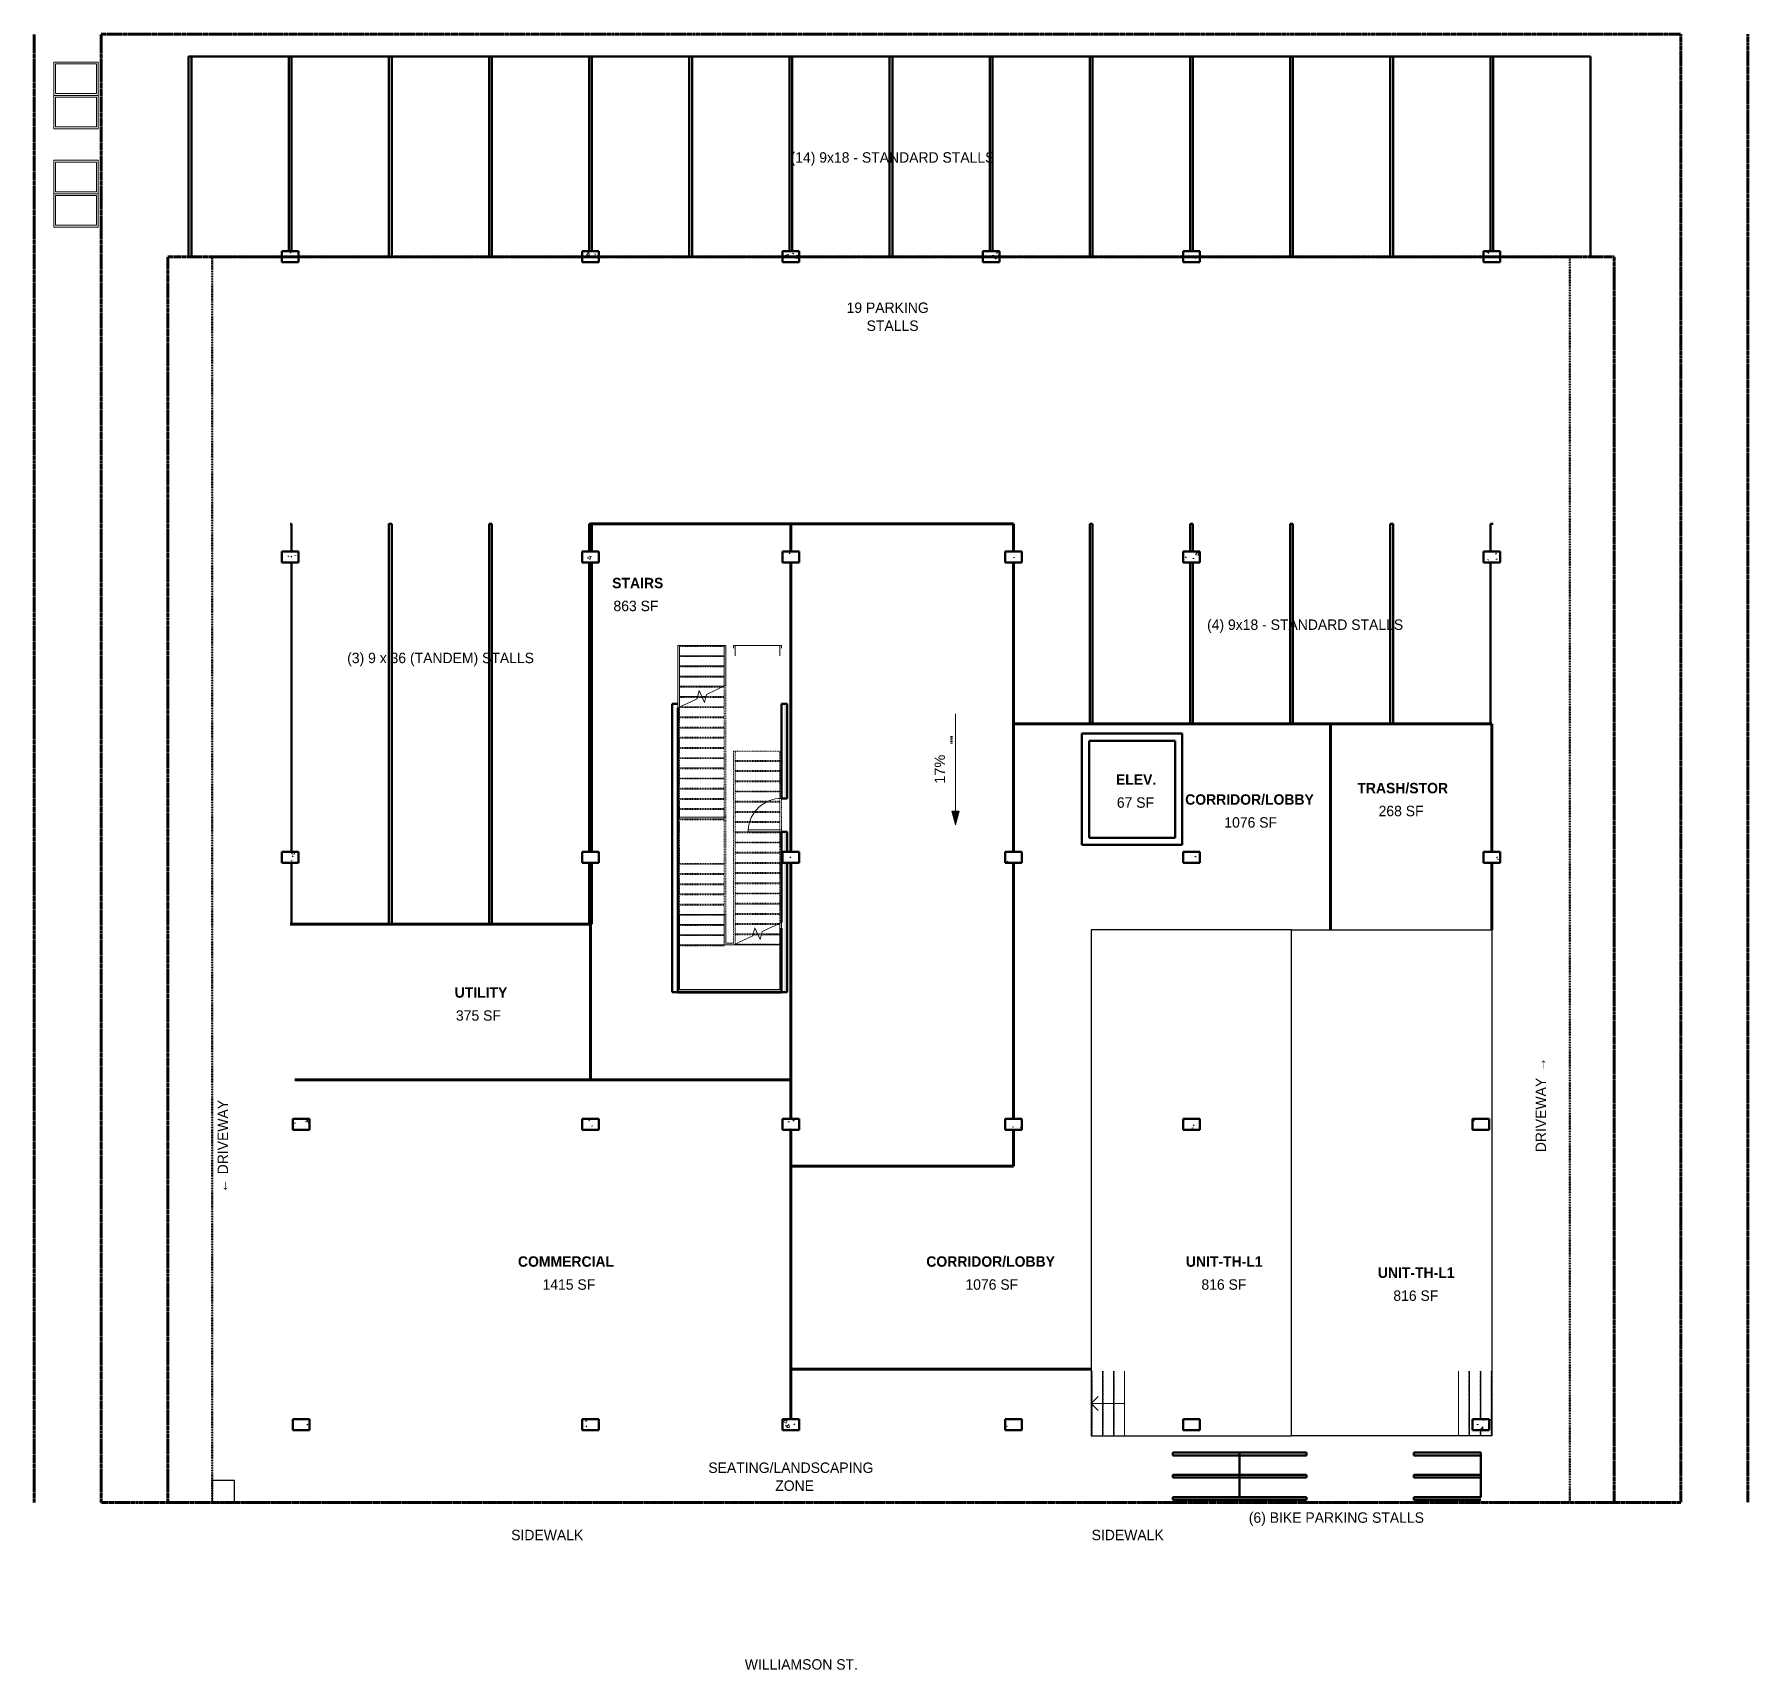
# Model space of a CAD drawing. Header units: inches. Extents: x 8705 to 10553, y 14428 to 16192.
import ezdxf

# ---------------------------------------------------------------- set-up
doc = ezdxf.new("R2010")
doc.units = ezdxf.units.IN
doc.header["$MEASUREMENT"] = 0
doc.linetypes.add('Double Dash 3_8_', pattern=[1, 0.375, -0.125, 0.125, -0.125, 0.125, -0.125])
doc.linetypes.add('Overhead 1_16_', pattern=[0.101562, 0.0625, -0.039062])
for name, color, linetype, lineweight in [('A-AREA-1', 7, 'Continuous', 140), ('A-AREA-IDEN', 2, 'Continuous', 9), ('A-DOOR', 31, 'Continuous', 13), ('A-DOOR-1', 31, 'Continuous', 9), ('A-DOOR-2', 31, 'Continuous', 20), ('A-FLOR-OVHD', 1, 'Overhead 1_16_', 50), ('A-GENM', 5, 'Continuous', 9), ('A-GENM-IDEN', 13, 'Continuous', 9), ('A-WALL', 113, 'Continuous', 13), ('A-WALL-1', 113, 'Continuous', 50), ('C-PROP-LINE-1', 91, 'Double Dash 3_8_', 140), ('G-ANNO-DIMS', 111, 'Continuous', 9), ('G-ANNO-TEXT-1', 147, 'Continuous', 9), ('L-SITE', 91, 'Continuous', 50), ('Q-SPCQ', 91, 'Continuous', 9), ('S-COLS', 52, 'Continuous', 9), ('S-COLS-1', 52, 'Continuous', 50), ('S-STRS', 31, 'Continuous', 9), ('S-STRS-1', 31, 'Overhead 1_16_', 9), ('S-STRS-ANNO', 31, 'Continuous', 9), ('S-STRS-MBND', 31, 'Overhead 1_16_', 9), ('S-STRS-MBND-1', 31, 'Continuous', 9)]:
    doc.layers.add(name, color=color, linetype=linetype, lineweight=lineweight)
doc.styles.add('Arial', font='arial.ttf', dxfattribs={"height": 11.25})
doc.styles.add('Century Gothic', font='ufonts.com_century-gothic.ttf', dxfattribs={"height": 11.25})
doc.styles.add('Century Gothic_1', font='ufonts.com_century-gothic.ttf', dxfattribs={"height": 11.25})
doc.styles.add('Century Gothic_B', font='GOTHICB.TTF', dxfattribs={"height": 11.25})

msp = doc.modelspace()

# ---------------------------------------------------------------- texts
at = {"layer": 'A-AREA-IDEN', "char_height": 11.25, "attachment_point": 1}
for s, insert, width, style in [('STAIRS', (9327.9, 15605.5), 59.464, 'Century Gothic_B'), ('863 SF', (9329.3, 15580.8), 56.055, 'Century Gothic'), ('ELEV.', (9871.2, 15393.5), 47.722, 'Century Gothic_B'), ('TRASH/STOR', (10131.6, 15384.3), 111.731, 'Century Gothic_B'), ('67 SF', (9872.2, 15368.7), 45.45, 'Century Gothic'), ('CORRIDOR/LOBBY', (9945.9, 15372), 168.922, 'Century Gothic_B'), ('268 SF', (10154.5, 15359.6), 56.055, 'Century Gothic'), ('1076 SF', (9988.1, 15347.3), 66.66, 'Century Gothic'), ('UTILITY', (9158, 15163.8), 59.464, 'Century Gothic_B'), ('375 SF', (9159.4, 15139), 56.055, 'Century Gothic'), ('COMMERCIAL', (9226.3, 14873.6), 131.047, 'Century Gothic_B'), ('CORRIDOR/LOBBY', (9666.7, 14873.6), 168.922, 'Century Gothic_B'), ('UNIT-TH-L1', (9946.7, 14873.6), 96.581, 'Century Gothic_B'), ('UNIT-TH-L1', (10153.7, 14861.6), 96.581, 'Century Gothic_B'), ('1415 SF', (9252.8, 14848.8), 66.66, 'Century Gothic'), ('1076 SF', (9708.9, 14848.8), 66.66, 'Century Gothic'), ('816 SF', (9963.4, 14848.8), 56.055, 'Century Gothic'), ('816 SF', (10170.4, 14836.8), 56.055, 'Century Gothic')]:
    msp.add_mtext(s, dxfattribs=dict(at, insert=insert, width=width, style=style))
at = {"layer": 'A-GENM-IDEN', "char_height": 11.25, "attachment_point": 1, "style": 'Century Gothic'}
for s, insert, width in [('(14) 9x18 - STANDARD STALLS', (9520.3, 16064.6), 263.61), ('(4) 9x18 - STANDARD STALLS', (9969.5, 15560.6), 253.005), ('(3) 9 x 36 (TANDEM) STALLS', (9042.1, 15524.7), 244.672)]:
    msp.add_mtext(s, dxfattribs=dict(at, insert=insert, width=width))
at = {"layer": 'G-ANNO-TEXT-1', "char_height": 11.25, "attachment_point": 1, "style": 'Century Gothic'}
for s, insert, width in [('19 PARKING ', (9580.7, 15902.5), 116.655), ('STALLS', (9602.3, 15883.1), 59.464), ('SEATING/LANDSCAPING ', (9431.6, 14651.2), 230.659), ('ZONE', (9503.8, 14631.8), 50.374), ('(6) BIKE PARKING STALLS', (10014.5, 14597.4), 222.326), ('SIDEWALK', (9219, 14578.6), 92.415), ('SIDEWALK', (9845, 14578.6), 92.415), ('WILLIAMSON ST.', (9470.9, 14439), 148.849)]:
    msp.add_mtext(s, dxfattribs=dict(at, insert=insert, width=width))
at = {"layer": 'G-ANNO-TEXT-1', "char_height": 11.25, "attachment_point": 1, "rotation": 90}
for s, insert, width, style in [('\\fCentury Gothic|b0|i0|c238|p34|;→', (10323.8, 15073.1), 19.316, 'Century Gothic_1'), ('DRIVEWAY ', (10323.8, 14985.9), 105.671, 'Century Gothic'), (' DRIVEWAY', (8902.3, 14957.9), 105.671, 'Century Gothic'), ('\\fCentury Gothic|b0|i0|c238|p34|;←', (8902.3, 14942), 19.316, 'Century Gothic_1')]:
    msp.add_mtext(s, dxfattribs=dict(at, insert=insert, width=width, style=style))

# ---------------------------------------------------------------- blocks, each defined once
blk = doc.blocks.new('Parking_Stall_Multiple - 9x18 - STANDARD-948767-FLOOR PLAN - 1ST FLOOR')
at = {"layer": 'L-SITE'}
for p, q in [((0, 1404), (0, 1512)), ((0, 1512), (216, 1512)), ((216, 1512), (216, 1515)), ((0, 1407), (210, 1407)), ((0, 1407), (210, 1407)), ((0, 1404), (210, 1404)), ((0, 1296), (0, 1404)), ((0, 1404), (210, 1404)), ((0, 1299), (216, 1299)), ((0, 1299), (216, 1299)), ((0, 1296), (216, 1296)), ((0, 1188), (0, 1296)), ((0, 1296), (216, 1296)), ((216, 1296), (216, 1299)), ((216, 1296), (216, 1299)), ((0, 1191), (216, 1191)), ((0, 1191), (216, 1191)), ((0, 1188), (216, 1188)), ((0, 1080), (0, 1188)), ((0, 1188), (216, 1188)), ((216, 1188), (216, 1191)), ((216, 1188), (216, 1191)), ((0, 1083), (210, 1083)), ((0, 1083), (210, 1083)), ((0, 1080), (210, 1080)), ((0, 972), (0, 1080)), ((0, 1080), (210, 1080)), ((0, 975), (216, 975)), ((0, 975), (216, 975)), ((0, 972), (216, 972)), ((0, 864), (0, 972)), ((0, 972), (216, 972)), ((216, 972), (216, 975)), ((216, 972), (216, 975)), ((0, 867), (210, 867)), ((0, 867), (210, 867)), ((0, 864), (210, 864)), ((0, 756), (0, 864)), ((0, 864), (210, 864)), ((0, 759), (216, 759)), ((0, 759), (216, 759)), ((216, 756), (216, 759)), ((216, 756), (216, 759)), ((0, 756), (216, 756)), ((0, 648), (0, 756)), ((0, 756), (216, 756)), ((0, 651), (210, 651)), ((0, 651), (210, 651)), ((0, 648), (210, 648)), ((0, 540), (0, 648)), ((0, 648), (210, 648)), ((0, 543), (216, 543)), ((0, 543), (216, 543)), ((0, 540), (216, 540)), ((0, 432), (0, 540)), ((0, 540), (216, 540)), ((216, 540), (216, 543)), ((216, 540), (216, 543)), ((0, 435), (210, 435)), ((0, 435), (210, 435)), ((0, 432), (210, 432)), ((0, 324), (0, 432)), ((0, 432), (210, 432)), ((0, 327), (216, 327)), ((0, 327), (216, 327)), ((0, 324), (216, 324)), ((0, 216), (0, 324)), ((0, 324), (216, 324)), ((216, 324), (216, 327)), ((216, 324), (216, 327)), ((0, 219), (216, 219)), ((0, 219), (216, 219)), ((0, 216), (216, 216)), ((0, 108), (0, 216)), ((0, 216), (216, 216)), ((216, 216), (216, 219)), ((216, 216), (216, 219)), ((0, 111), (210, 111)), ((0, 111), (210, 111)), ((0, 108), (210, 108)), ((0, 0), (0, 108)), ((0, 108), (210, 108)), ((0, 3), (216, 3)), ((216, 0), (216, 3)), ((0, 0), (216, 0))]:
    blk.add_line(p, q, dxfattribs=at)
blk = doc.blocks.new('Parking_Stall_Multiple - 9 x 36 _TANDEM_-949317-FLOOR PLAN - 1ST FLOOR')
at = {"layer": 'L-SITE'}
for p, q in [((0, -1.5), (0, -108)), ((0, -3), (66, -3)), ((78, -3), (390, -3)), ((402, -3), (432, -3)), ((432, -1.5), (432, -3)), ((0, -108), (0, -216)), ((0, -108), (432, -108)), ((0, -108), (432, -108)), ((432, -108), (432, -111)), ((432, -108), (432, -111)), ((0, -111), (432, -111)), ((0, -111), (432, -111)), ((0, -216), (0, -324)), ((0, -216), (432, -216)), ((0, -216), (432, -216)), ((0, -219), (432, -219)), ((0, -219), (432, -219)), ((432, -216), (432, -219)), ((432, -216), (432, -219)), ((0, -324), (66, -324)), ((0, -327), (66, -327)), ((78, -324), (390, -324)), ((78, -327), (390, -327)), ((402, -324), (432, -324)), ((402, -327), (432, -327)), ((432, -324), (432, -327))]:
    blk.add_line(p, q, dxfattribs=at)
blk = doc.blocks.new('Parking_Stall_Multiple - 9x18 - STANDARD-949688-FLOOR PLAN - 1ST FLOOR')
at = {"layer": 'L-SITE'}
for p, q in [((0, 0), (0, -108)), ((0, 0), (216, 0)), ((216, 0), (216, -3)), ((0, -3), (216, -3)), ((0, -108), (0, -216)), ((0, -108), (174, -108)), ((0, -108), (174, -108)), ((186, -108), (216, -108)), ((186, -108), (216, -108)), ((216, -108), (216, -111)), ((216, -108), (216, -111)), ((0, -111), (174, -111)), ((0, -111), (174, -111)), ((186, -111), (216, -111)), ((186, -111), (216, -111)), ((0, -216), (0, -324)), ((0, -216), (216, -216)), ((0, -216), (216, -216)), ((0, -219), (216, -219)), ((0, -219), (216, -219)), ((216, -216), (216, -219)), ((216, -216), (216, -219)), ((0, -324), (0, -432)), ((0, -324), (216, -324)), ((0, -324), (216, -324)), ((0, -327), (216, -327)), ((0, -327), (216, -327)), ((216, -324), (216, -327)), ((216, -324), (216, -327)), ((0, -432), (174, -432)), ((186, -432), (216, -432)), ((216, -432), (216, -435))]:
    blk.add_line(p, q, dxfattribs=at)
blk = doc.blocks.new('Concrete-Rectangular-Column - 12 x 18-891361-FLOOR PLAN - 1ST FLOOR')
at = {"layer": 'S-COLS'}
h = blk.add_hatch(dxfattribs=at)
h.set_pattern_fill('FP_1', color=256, style=0, pattern_type=2)
h.set_pattern_definition([(50, (-9304.615, -15303.856), (34.428697, -3.01202), [3.6, -39.6]), (355, (-9304.615, -15303.856), (-6.6596, 36.10481), [2.88, -31.68]), (100.451, (-9301.746, -15304.107), (27.768763, 33.093104), [3.06, -33.655]), (46.184, (-9304.615, -15294.256), (51.22752, -7.94535), [5.4, -59.4]), (96.636, (-9300.346, -15294.92), (44.86319, 46.75771), [4.589, -50.482]), (351.184, (-9304.615, -15294.256), (44.86417, 46.75745), [4.32, -47.52]), (21, (-9299.815, -15296.656), (28.65176, -19.325734), [3.6, -39.6]), (326, (-9299.815, -15296.656), (11.67934, 34.80662), [2.88, -31.68]), (71.451, (-9297.428, -15298.266), (40.33096, 15.48132), [3.06, -33.655]), (37.5, (-9304.615, -15303.856), (0.583112, 15.978979), [1.584, -29.712, 1.584, -30.576, -31.8]), (37.5, (-9304.615, -15303.856), (0.583112, 15.978979), [-63.456, 1.584, -30.216]), (7.5, (-9304.615, -15303.856), (12.626889, 18.932107), [1.584, -16.752, 1.584, -28.992, -12.12]), (7.5, (-9304.615, -15303.856), (12.626889, 18.932107), [-48.912, 1.584, -10.536]), (327.5, (-9315.319, -15303.856), (25.622992, -1.082799), [1.584, -10.416, 1.584, -35.856, -49.68]), (327.5, (-9315.319, -15303.856), (25.622992, -1.082799), [-49.44, 1.584, -48.096]), (317.5, (-9320.12, -15303.856), (27.99243, 4.80496), [1.584, -14.016, 1.584, -23.28, -35.28]), (317.5, (-9320.12, -15303.856), (27.99243, 4.80496), [-40.464, 1.584, -33.696])])
h.paths.add_polyline_path([(9, -6), (9, 6), (-9, 6), (-9, -6), (0, -6)], flags=0)
at = {"layer": 'S-COLS-1'}
for p, q in [((9, 6), (-9, 6)), ((-9, 6), (-9, -6)), ((9, -6), (9, 6)), ((-9, -6), (9, -6))]:
    blk.add_line(p, q, dxfattribs=at)
blk = doc.blocks.new('Concrete-Rectangular-Column - 12 x 18-V1-FLOOR PLAN - 1ST FLOOR')
at = {"layer": 'S-COLS'}
h = blk.add_hatch(dxfattribs=at)
h.set_pattern_fill('FP_2', color=256, style=0, pattern_type=2)
h.set_pattern_definition([(50, (-9304.615, -15627.856), (34.428697, -3.01202), [3.6, -39.6]), (355, (-9304.615, -15627.856), (-6.6596, 36.10481), [2.88, -31.68]), (100.451, (-9301.746, -15628.107), (27.768763, 33.093104), [3.06, -33.655]), (46.184, (-9304.615, -15618.256), (51.22752, -7.94535), [5.4, -59.4]), (96.636, (-9300.346, -15618.92), (44.86319, 46.75771), [4.589, -50.482]), (351.184, (-9304.615, -15618.256), (44.86417, 46.75745), [4.32, -47.52]), (21, (-9299.815, -15620.656), (28.65176, -19.325734), [3.6, -39.6]), (326, (-9299.815, -15620.656), (11.67934, 34.80662), [2.88, -31.68]), (71.451, (-9297.428, -15622.266), (40.33096, 15.48132), [3.06, -33.655]), (37.5, (-9304.615, -15627.856), (0.583112, 15.978979), [1.584, -29.712, 1.584, -30.576, -31.8]), (37.5, (-9304.615, -15627.856), (0.583112, 15.978979), [-63.456, 1.584, -30.216]), (7.5, (-9304.615, -15627.856), (12.626889, 18.932107), [1.584, -16.752, 1.584, -28.992, -12.12]), (7.5, (-9304.615, -15627.856), (12.626889, 18.932107), [-48.912, 1.584, -10.536]), (327.5, (-9315.319, -15627.856), (25.622992, -1.082799), [1.584, -10.416, 1.584, -35.856, -49.68]), (327.5, (-9315.319, -15627.856), (25.622992, -1.082799), [-49.44, 1.584, -48.096]), (317.5, (-9320.12, -15627.856), (27.99243, 4.80496), [1.584, -14.016, 1.584, -23.28, -35.28]), (317.5, (-9320.12, -15627.856), (27.99243, 4.80496), [-40.464, 1.584, -33.696])])
h.paths.add_polyline_path([(0, -6), (9, -6), (9, 6), (-9, 6), (-9, -6)], flags=0)
at = {"layer": 'S-COLS-1'}
for p, q in [((9, 6), (-9, 6)), ((-9, 6), (-9, -6)), ((9, -6), (9, 6)), ((-9, -6), (9, -6))]:
    blk.add_line(p, q, dxfattribs=at)
blk = doc.blocks.new('Concrete-Rectangular-Column - 12 x 18-V2-FLOOR PLAN - 1ST FLOOR')
at = {"layer": 'S-COLS'}
h = blk.add_hatch(dxfattribs=at)
h.set_pattern_fill('FP_3', color=256, style=0, pattern_type=2)
h.set_pattern_definition([(50, (-9304.615, -15951.856), (34.428697, -3.01202), [3.6, -39.6]), (355, (-9304.615, -15951.856), (-6.6596, 36.10481), [2.88, -31.68]), (100.451, (-9301.746, -15952.107), (27.768763, 33.093104), [3.06, -33.655]), (46.184, (-9304.615, -15942.256), (51.22752, -7.94535), [5.4, -59.4]), (96.636, (-9300.346, -15942.92), (44.86319, 46.75771), [4.589, -50.482]), (351.184, (-9304.615, -15942.256), (44.86417, 46.75745), [4.32, -47.52]), (21, (-9299.815, -15944.656), (28.65176, -19.325734), [3.6, -39.6]), (326, (-9299.815, -15944.656), (11.67934, 34.80662), [2.88, -31.68]), (71.451, (-9297.428, -15946.266), (40.330963, 15.48132), [3.06, -33.655]), (37.5, (-9304.615, -15951.856), (0.583112, 15.978979), [1.584, -29.712, 1.584, -30.576, -31.8]), (37.5, (-9304.615, -15951.856), (0.583112, 15.978979), [-63.456, 1.584, -30.216]), (7.5, (-9304.615, -15951.856), (12.626889, 18.932107), [1.584, -16.752, 1.584, -28.992, -12.12]), (7.5, (-9304.615, -15951.856), (12.626889, 18.932107), [-48.912, 1.584, -10.536]), (327.5, (-9315.319, -15951.856), (25.622992, -1.082799), [1.584, -10.416, 1.584, -35.856, -49.68]), (327.5, (-9315.319, -15951.856), (25.622992, -1.082799), [-49.44, 1.584, -48.096]), (317.5, (-9320.12, -15951.856), (27.99243, 4.80496), [1.584, -14.016, 1.584, -23.28, -35.28]), (317.5, (-9320.12, -15951.856), (27.99243, 4.80496), [-40.464, 1.584, -33.696])])
h.paths.add_polyline_path([(9, -6), (9, 6), (-9, 6), (-9, -6)], flags=0)
at = {"layer": 'S-COLS-1'}
for p, q in [((9, 6), (-9, 6)), ((-9, 6), (-9, -6)), ((9, -6), (9, 6)), ((-9, -6), (9, -6))]:
    blk.add_line(p, q, dxfattribs=at)
blk = doc.blocks.new('Concrete-Rectangular-Column - 12 x 18-V3-FLOOR PLAN - 1ST FLOOR')
at = {"layer": 'S-COLS'}
h = blk.add_hatch(dxfattribs=at)
h.set_pattern_fill('FP_4', color=256, style=0, pattern_type=2)
h.set_pattern_definition([(50, (-9304.615, -15015.856), (34.428697, -3.01202), [3.6, -39.6]), (355, (-9304.615, -15015.856), (-6.6596, 36.10481), [2.88, -31.68]), (100.451, (-9301.746, -15016.107), (27.768763, 33.093104), [3.06, -33.655]), (46.184, (-9304.615, -15006.256), (51.22752, -7.94535), [5.4, -59.4]), (96.636, (-9300.346, -15006.92), (44.86319, 46.75771), [4.589, -50.482]), (351.184, (-9304.615, -15006.256), (44.86417, 46.75745), [4.32, -47.52]), (21, (-9299.815, -15008.656), (28.65176, -19.325734), [3.6, -39.6]), (326, (-9299.815, -15008.656), (11.67934, 34.80662), [2.88, -31.68]), (71.451, (-9297.428, -15010.266), (40.33096, 15.48132), [3.06, -33.655]), (37.5, (-9304.615, -15015.856), (0.583112, 15.978979), [1.584, -29.712, 1.584, -30.576, -31.8]), (37.5, (-9304.615, -15015.856), (0.583112, 15.978979), [-63.456, 1.584, -30.216]), (7.5, (-9304.615, -15015.856), (12.626889, 18.932107), [1.584, -16.752, 1.584, -28.992, -12.12]), (7.5, (-9304.615, -15015.856), (12.626889, 18.932107), [-48.912, 1.584, -10.536]), (327.5, (-9315.319, -15015.856), (25.622992, -1.082799), [1.584, -10.416, 1.584, -35.856, -49.68]), (327.5, (-9315.319, -15015.856), (25.622992, -1.082799), [-49.44, 1.584, -48.096]), (317.5, (-9320.12, -15015.856), (27.99243, 4.80496), [1.584, -14.016, 1.584, -23.28, -35.28]), (317.5, (-9320.12, -15015.856), (27.99243, 4.80496), [-40.464, 1.584, -33.696])])
h.paths.add_polyline_path([(9, -6), (9, 6), (-9, 6), (-9, -6), (0, -6)], flags=0)
at = {"layer": 'S-COLS-1'}
for p, q in [((9, 6), (-9, 6)), ((-9, 6), (-9, -6)), ((9, -6), (9, 6)), ((-9, -6), (9, -6))]:
    blk.add_line(p, q, dxfattribs=at)
blk = doc.blocks.new('Concrete-Rectangular-Column - 12 x 18-V4-FLOOR PLAN - 1ST FLOOR')
at = {"layer": 'S-COLS'}
h = blk.add_hatch(dxfattribs=at)
h.set_pattern_fill('FP_5', color=256, style=0, pattern_type=2)
h.set_pattern_definition([(50, (-9520.615, -15015.856), (34.428697, -3.01202), [3.6, -39.6]), (355, (-9520.615, -15015.856), (-6.6596, 36.10481), [2.88, -31.68]), (100.451, (-9517.746, -15016.107), (27.768763, 33.093104), [3.06, -33.655]), (46.184, (-9520.615, -15006.256), (51.22752, -7.94535), [5.4, -59.4]), (96.636, (-9516.346, -15006.92), (44.86319, 46.75771), [4.589, -50.482]), (351.184, (-9520.615, -15006.256), (44.86417, 46.75745), [4.32, -47.52]), (21, (-9515.815, -15008.656), (28.65176, -19.325734), [3.6, -39.6]), (326, (-9515.815, -15008.656), (11.67934, 34.80662), [2.88, -31.68]), (71.451, (-9513.428, -15010.266), (40.33096, 15.48132), [3.06, -33.655]), (37.5, (-9520.615, -15015.856), (0.583112, 15.978979), [1.584, -29.712, 1.584, -30.576, -31.8]), (37.5, (-9520.615, -15015.856), (0.583112, 15.978979), [-63.456, 1.584, -30.216]), (7.5, (-9520.615, -15015.856), (12.626889, 18.932107), [1.584, -16.752, 1.584, -28.992, -12.12]), (7.5, (-9520.615, -15015.856), (12.626889, 18.932107), [-48.912, 1.584, -10.536]), (327.5, (-9531.319, -15015.856), (25.622992, -1.082799), [1.584, -10.416, 1.584, -35.856, -49.68]), (327.5, (-9531.319, -15015.856), (25.622992, -1.082799), [-49.44, 1.584, -48.096]), (317.5, (-9536.12, -15015.856), (27.99243, 4.80496), [1.584, -14.016, 1.584, -23.28, -35.28]), (317.5, (-9536.12, -15015.856), (27.99243, 4.80496), [-40.464, 1.584, -33.696])])
h.paths.add_polyline_path([(-9, -6), (9, -6), (9, 6), (-9, 6)], flags=0)
at = {"layer": 'S-COLS-1'}
for p, q in [((9, 6), (-9, 6)), ((-9, 6), (-9, -6)), ((9, -6), (9, 6)), ((-9, -6), (9, -6))]:
    blk.add_line(p, q, dxfattribs=at)
blk = doc.blocks.new('Concrete-Rectangular-Column - 12 x 18-V5-FLOOR PLAN - 1ST FLOOR')
at = {"layer": 'S-COLS'}
h = blk.add_hatch(dxfattribs=at)
h.set_pattern_fill('FP_6', color=256, style=0, pattern_type=2)
h.set_pattern_definition([(50, (-9520.615, -15303.856), (34.428697, -3.01202), [3.6, -39.6]), (355, (-9520.615, -15303.856), (-6.6596, 36.10481), [2.88, -31.68]), (100.451, (-9517.746, -15304.107), (27.768763, 33.093104), [3.06, -33.655]), (46.184, (-9520.615, -15294.256), (51.22752, -7.94535), [5.4, -59.4]), (96.636, (-9516.346, -15294.92), (44.86319, 46.75771), [4.589, -50.482]), (351.184, (-9520.615, -15294.256), (44.86417, 46.75745), [4.32, -47.52]), (21, (-9515.815, -15296.656), (28.65176, -19.325734), [3.6, -39.6]), (326, (-9515.815, -15296.656), (11.67934, 34.80662), [2.88, -31.68]), (71.451, (-9513.428, -15298.266), (40.33096, 15.48132), [3.06, -33.655]), (37.5, (-9520.615, -15303.856), (0.583112, 15.978979), [1.584, -29.712, 1.584, -30.576, -31.8]), (37.5, (-9520.615, -15303.856), (0.583112, 15.978979), [-63.456, 1.584, -30.216]), (7.5, (-9520.615, -15303.856), (12.626889, 18.932107), [1.584, -16.752, 1.584, -28.992, -12.12]), (7.5, (-9520.615, -15303.856), (12.626889, 18.932107), [-48.912, 1.584, -10.536]), (327.5, (-9531.319, -15303.856), (25.622992, -1.082799), [1.584, -10.416, 1.584, -35.856, -49.68]), (327.5, (-9531.319, -15303.856), (25.622992, -1.082799), [-49.44, 1.584, -48.096]), (317.5, (-9536.12, -15303.856), (27.99243, 4.80496), [1.584, -14.016, 1.584, -23.28, -35.28]), (317.5, (-9536.12, -15303.856), (27.99243, 4.80496), [-40.464, 1.584, -33.696])])
h.paths.add_polyline_path([(-7, -6), (9, -6), (9, 6), (-7, 6)], flags=0)
at = {"layer": 'S-COLS-1'}
for p, q in [((9, 6), (-9, 6)), ((-9, 6), (-9, -6)), ((9, -6), (9, 6)), ((-9, -6), (9, -6))]:
    blk.add_line(p, q, dxfattribs=at)
blk = doc.blocks.new('Concrete-Rectangular-Column - 12 x 18-V6-FLOOR PLAN - 1ST FLOOR')
at = {"layer": 'S-COLS'}
h = blk.add_hatch(dxfattribs=at)
h.set_pattern_fill('FP_7', color=256, style=0, pattern_type=2)
h.set_pattern_definition([(50, (-9520.615, -15627.856), (34.428697, -3.01202), [3.6, -39.6]), (355, (-9520.615, -15627.856), (-6.6596, 36.10481), [2.88, -31.68]), (100.451, (-9517.746, -15628.107), (27.768763, 33.093104), [3.06, -33.655]), (46.184, (-9520.615, -15618.256), (51.22752, -7.94535), [5.4, -59.4]), (96.636, (-9516.346, -15618.92), (44.86319, 46.75771), [4.589, -50.482]), (351.184, (-9520.615, -15618.256), (44.86417, 46.75745), [4.32, -47.52]), (21, (-9515.815, -15620.656), (28.65176, -19.325734), [3.6, -39.6]), (326, (-9515.815, -15620.656), (11.67934, 34.80662), [2.88, -31.68]), (71.451, (-9513.428, -15622.266), (40.33096, 15.48132), [3.06, -33.655]), (37.5, (-9520.615, -15627.856), (0.583112, 15.978979), [1.584, -29.712, 1.584, -30.576, -31.8]), (37.5, (-9520.615, -15627.856), (0.583112, 15.978979), [-63.456, 1.584, -30.216]), (7.5, (-9520.615, -15627.856), (12.626889, 18.932107), [1.584, -16.752, 1.584, -28.992, -12.12]), (7.5, (-9520.615, -15627.856), (12.626889, 18.932107), [-48.912, 1.584, -10.536]), (327.5, (-9531.319, -15627.856), (25.622992, -1.082799), [1.584, -10.416, 1.584, -35.856, -49.68]), (327.5, (-9531.319, -15627.856), (25.622992, -1.082799), [-49.44, 1.584, -48.096]), (317.5, (-9536.12, -15627.856), (27.99243, 4.80496), [1.584, -14.016, 1.584, -23.28, -35.28]), (317.5, (-9536.12, -15627.856), (27.99243, 4.80496), [-40.464, 1.584, -33.696])])
h.paths.add_polyline_path([(0, -6), (9, -6), (9, 6), (-9, 6), (-9, -6), (-7, -6)], flags=0)
at = {"layer": 'S-COLS-1'}
for p, q in [((9, 6), (-9, 6)), ((-9, 6), (-9, -6)), ((9, -6), (9, 6)), ((-9, -6), (9, -6))]:
    blk.add_line(p, q, dxfattribs=at)
blk = doc.blocks.new('Concrete-Rectangular-Column - 12 x 18-V7-FLOOR PLAN - 1ST FLOOR')
at = {"layer": 'S-COLS'}
h = blk.add_hatch(dxfattribs=at)
h.set_pattern_fill('FP_8', color=256, style=0, pattern_type=2)
h.set_pattern_definition([(50, (-9952.615, -15627.856), (34.428697, -3.01202), [3.6, -39.6]), (355, (-9952.615, -15627.856), (-6.6596, 36.10481), [2.88, -31.68]), (100.451, (-9949.746, -15628.107), (27.768763, 33.093104), [3.06, -33.655]), (46.184, (-9952.615, -15618.256), (51.22752, -7.94535), [5.4, -59.4]), (96.636, (-9948.346, -15618.92), (44.86319, 46.75771), [4.589, -50.482]), (351.184, (-9952.615, -15618.256), (44.86417, 46.75745), [4.32, -47.52]), (21, (-9947.815, -15620.656), (28.65176, -19.325734), [3.6, -39.6]), (326, (-9947.815, -15620.656), (11.67934, 34.80662), [2.88, -31.68]), (71.451, (-9945.428, -15622.266), (40.330963, 15.48132), [3.06, -33.655]), (37.5, (-9952.615, -15627.856), (0.583112, 15.978979), [1.584, -29.712, 1.584, -30.576, -31.8]), (37.5, (-9952.615, -15627.856), (0.583112, 15.978979), [-63.456, 1.584, -30.216]), (7.5, (-9952.615, -15627.856), (12.626889, 18.932107), [1.584, -16.752, 1.584, -28.992, -12.12]), (7.5, (-9952.615, -15627.856), (12.626889, 18.932107), [-48.912, 1.584, -10.536]), (327.5, (-9963.319, -15627.856), (25.622992, -1.082799), [1.584, -10.416, 1.584, -35.856, -49.68]), (327.5, (-9963.319, -15627.856), (25.622992, -1.082799), [-49.44, 1.584, -48.096]), (317.5, (-9968.12, -15627.856), (27.99243, 4.80496), [1.584, -14.016, 1.584, -23.28, -35.28]), (317.5, (-9968.12, -15627.856), (27.99243, 4.80496), [-40.464, 1.584, -33.696])])
h.paths.add_polyline_path([(9, -6), (9, 6), (-9, 6), (-9, -6)], flags=0)
at = {"layer": 'S-COLS-1'}
for p, q in [((9, 6), (-9, 6)), ((-9, 6), (-9, -6)), ((9, -6), (9, 6)), ((-9, -6), (9, -6))]:
    blk.add_line(p, q, dxfattribs=at)
blk = doc.blocks.new('Concrete-Rectangular-Column - 12 x 18-V8-FLOOR PLAN - 1ST FLOOR')
at = {"layer": 'S-COLS'}
h = blk.add_hatch(dxfattribs=at)
h.set_pattern_fill('FP_9', color=256, style=0, pattern_type=2)
h.set_pattern_definition([(50, (-9952.615, -15303.856), (34.428697, -3.01202), [3.6, -39.6]), (355, (-9952.615, -15303.856), (-6.6596, 36.10481), [2.88, -31.68]), (100.451, (-9949.746, -15304.107), (27.768763, 33.093104), [3.06, -33.655]), (46.184, (-9952.615, -15294.256), (51.22752, -7.94535), [5.4, -59.4]), (96.636, (-9948.346, -15294.92), (44.86319, 46.75771), [4.589, -50.482]), (351.184, (-9952.615, -15294.256), (44.86417, 46.75745), [4.32, -47.52]), (21, (-9947.815, -15296.656), (28.65176, -19.325734), [3.6, -39.6]), (326, (-9947.815, -15296.656), (11.67934, 34.80662), [2.88, -31.68]), (71.451, (-9945.428, -15298.266), (40.33096, 15.48132), [3.06, -33.655]), (37.5, (-9952.615, -15303.856), (0.583112, 15.978979), [1.584, -29.712, 1.584, -30.576, -31.8]), (37.5, (-9952.615, -15303.856), (0.583112, 15.978979), [-63.456, 1.584, -30.216]), (7.5, (-9952.615, -15303.856), (12.626889, 18.932107), [1.584, -16.752, 1.584, -28.992, -12.12]), (7.5, (-9952.615, -15303.856), (12.626889, 18.932107), [-48.912, 1.584, -10.536]), (327.5, (-9963.319, -15303.856), (25.622992, -1.082799), [1.584, -10.416, 1.584, -35.856, -49.68]), (327.5, (-9963.319, -15303.856), (25.622992, -1.082799), [-49.44, 1.584, -48.096]), (317.5, (-9968.12, -15303.856), (27.99243, 4.80496), [1.584, -14.016, 1.584, -23.28, -35.28]), (317.5, (-9968.12, -15303.856), (27.99243, 4.80496), [-40.464, 1.584, -33.696])])
h.paths.add_polyline_path([(-9, -6), (9, -6), (9, 6), (-9, 6)], flags=0)
at = {"layer": 'S-COLS-1'}
for p, q in [((9, 6), (-9, 6)), ((-9, 6), (-9, -6)), ((9, -6), (9, 6)), ((-9, -6), (9, -6))]:
    blk.add_line(p, q, dxfattribs=at)
blk = doc.blocks.new('Concrete-Rectangular-Column - 12 x 18-V9-FLOOR PLAN - 1ST FLOOR')
at = {"layer": 'S-COLS'}
h = blk.add_hatch(dxfattribs=at)
h.set_pattern_fill('FP_10', color=256, style=0, pattern_type=2)
h.set_pattern_definition([(50, (-9952.615, -15015.856), (34.428697, -3.01202), [3.6, -39.6]), (355, (-9952.615, -15015.856), (-6.6596, 36.10481), [2.88, -31.68]), (100.451, (-9949.746, -15016.107), (27.768763, 33.093104), [3.06, -33.655]), (46.184, (-9952.615, -15006.256), (51.22752, -7.94535), [5.4, -59.4]), (96.636, (-9948.346, -15006.92), (44.86319, 46.75771), [4.589, -50.482]), (351.184, (-9952.615, -15006.256), (44.86417, 46.75745), [4.32, -47.52]), (21, (-9947.815, -15008.656), (28.65176, -19.325734), [3.6, -39.6]), (326, (-9947.815, -15008.656), (11.67934, 34.80662), [2.88, -31.68]), (71.451, (-9945.428, -15010.266), (40.33096, 15.48132), [3.06, -33.655]), (37.5, (-9952.615, -15015.856), (0.583112, 15.978979), [1.584, -29.712, 1.584, -30.576, -31.8]), (37.5, (-9952.615, -15015.856), (0.583112, 15.978979), [-63.456, 1.584, -30.216]), (7.5, (-9952.615, -15015.856), (12.626889, 18.932107), [1.584, -16.752, 1.584, -28.992, -12.12]), (7.5, (-9952.615, -15015.856), (12.626889, 18.932107), [-48.912, 1.584, -10.536]), (327.5, (-9963.319, -15015.856), (25.622992, -1.082799), [1.584, -10.416, 1.584, -35.856, -49.68]), (327.5, (-9963.319, -15015.856), (25.622992, -1.082799), [-49.44, 1.584, -48.096]), (317.5, (-9968.12, -15015.856), (27.99243, 4.80496), [1.584, -14.016, 1.584, -23.28, -35.28]), (317.5, (-9968.12, -15015.856), (27.99243, 4.80496), [-40.464, 1.584, -33.696])])
h.paths.add_polyline_path([(3.2, -6), (9, -6), (9, 6), (-9, 6), (-9, -6), (-3.2, -6)], flags=0)
at = {"layer": 'S-COLS-1'}
for p, q in [((9, 6), (-9, 6)), ((-9, 6), (-9, -6)), ((9, -6), (9, 6)), ((-9, -6), (9, -6))]:
    blk.add_line(p, q, dxfattribs=at)
blk = doc.blocks.new('Concrete-Rectangular-Column - 12 x 18-V10-FLOOR PLAN - 1ST FLOOR')
at = {"layer": 'S-COLS'}
h = blk.add_hatch(dxfattribs=at)
h.set_pattern_fill('FP_11', color=256, style=0, pattern_type=2)
h.set_pattern_definition([(50, (-9952.615, -14691.856), (34.428697, -3.01202), [3.6, -39.6]), (355, (-9952.615, -14691.856), (-6.6596, 36.10481), [2.88, -31.68]), (100.451, (-9949.746, -14692.107), (27.768763, 33.093104), [3.06, -33.655]), (46.184, (-9952.615, -14682.256), (51.22752, -7.94535), [5.4, -59.4]), (96.636, (-9948.346, -14682.92), (44.86319, 46.75771), [4.589, -50.482]), (351.184, (-9952.615, -14682.256), (44.86417, 46.75745), [4.32, -47.52]), (21, (-9947.815, -14684.656), (28.65176, -19.325734), [3.6, -39.6]), (326, (-9947.815, -14684.656), (11.67934, 34.80662), [2.88, -31.68]), (71.451, (-9945.428, -14686.266), (40.33096, 15.48132), [3.06, -33.655]), (37.5, (-9952.615, -14691.856), (0.583112, 15.978979), [1.584, -29.712, 1.584, -30.576, -31.8]), (37.5, (-9952.615, -14691.856), (0.583112, 15.978979), [-63.456, 1.584, -30.216]), (7.5, (-9952.615, -14691.856), (12.626889, 18.932107), [1.584, -16.752, 1.584, -28.992, -12.12]), (7.5, (-9952.615, -14691.856), (12.626889, 18.932107), [-48.912, 1.584, -10.536]), (327.5, (-9963.319, -14691.856), (25.622992, -1.082799), [1.584, -10.416, 1.584, -35.856, -49.68]), (327.5, (-9963.319, -14691.856), (25.622992, -1.082799), [-49.44, 1.584, -48.096]), (317.5, (-9968.12, -14691.856), (27.99243, 4.80496), [1.584, -14.016, 1.584, -23.28, -35.28]), (317.5, (-9968.12, -14691.856), (27.99243, 4.80496), [-40.464, 1.584, -33.696])])
h.paths.add_polyline_path([(9, -6), (9, 6), (-9, 6), (-9, -6)], flags=0)
at = {"layer": 'S-COLS-1'}
for p, q in [((9, 6), (-9, 6)), ((-9, 6), (-9, -6)), ((9, -6), (9, 6)), ((-9, -6), (9, -6))]:
    blk.add_line(p, q, dxfattribs=at)
blk = doc.blocks.new('Concrete-Rectangular-Column - 12 x 18-V11-FLOOR PLAN - 1ST FLOOR')
at = {"layer": 'S-COLS'}
h = blk.add_hatch(dxfattribs=at)
h.set_pattern_fill('FP_12', color=256, style=0, pattern_type=2)
h.set_pattern_definition([(50, (-9520.615, -14691.856), (34.428697, -3.01202), [3.6, -39.6]), (355, (-9520.615, -14691.856), (-6.6596, 36.10481), [2.88, -31.68]), (100.451, (-9517.746, -14692.107), (27.768763, 33.093104), [3.06, -33.655]), (46.184, (-9520.615, -14682.256), (51.22752, -7.94535), [5.4, -59.4]), (96.636, (-9516.346, -14682.92), (44.86319, 46.75771), [4.589, -50.482]), (351.184, (-9520.615, -14682.256), (44.86417, 46.75745), [4.32, -47.52]), (21, (-9515.815, -14684.656), (28.65176, -19.325734), [3.6, -39.6]), (326, (-9515.815, -14684.656), (11.67934, 34.80662), [2.88, -31.68]), (71.451, (-9513.428, -14686.266), (40.33096, 15.48132), [3.06, -33.655]), (37.5, (-9520.615, -14691.856), (0.583112, 15.978979), [1.584, -29.712, 1.584, -30.576, -31.8]), (37.5, (-9520.615, -14691.856), (0.583112, 15.978979), [-63.456, 1.584, -30.216]), (7.5, (-9520.615, -14691.856), (12.626889, 18.932107), [1.584, -16.752, 1.584, -28.992, -12.12]), (7.5, (-9520.615, -14691.856), (12.626889, 18.932107), [-48.912, 1.584, -10.536]), (327.5, (-9531.319, -14691.856), (25.622992, -1.082799), [1.584, -10.416, 1.584, -35.856, -49.68]), (327.5, (-9531.319, -14691.856), (25.622992, -1.082799), [-49.44, 1.584, -48.096]), (317.5, (-9536.12, -14691.856), (27.99243, 4.80496), [1.584, -14.016, 1.584, -23.28, -35.28]), (317.5, (-9536.12, -14691.856), (27.99243, 4.80496), [-40.464, 1.584, -33.696])])
h.paths.add_polyline_path([(0, -6), (9, -6), (9, 6), (-9, 6), (-9, -6)], flags=0)
at = {"layer": 'S-COLS-1'}
for p, q in [((9, 6), (-9, 6)), ((-9, 6), (-9, -6)), ((9, -6), (9, 6)), ((-9, -6), (9, -6))]:
    blk.add_line(p, q, dxfattribs=at)
blk = doc.blocks.new('Concrete-Rectangular-Column - 12 x 18-V12-FLOOR PLAN - 1ST FLOOR')
at = {"layer": 'S-COLS'}
h = blk.add_hatch(dxfattribs=at)
h.set_pattern_fill('FP_13', color=256, style=0, pattern_type=2)
h.set_pattern_definition([(50, (-9304.615, -14691.856), (34.428697, -3.01202), [3.6, -39.6]), (355, (-9304.615, -14691.856), (-6.6596, 36.10481), [2.88, -31.68]), (100.451, (-9301.746, -14692.107), (27.768763, 33.093104), [3.06, -33.655]), (46.184, (-9304.615, -14682.256), (51.22752, -7.94535), [5.4, -59.4]), (96.636, (-9300.346, -14682.92), (44.86319, 46.75771), [4.589, -50.482]), (351.184, (-9304.615, -14682.256), (44.86417, 46.75745), [4.32, -47.52]), (21, (-9299.815, -14684.656), (28.65176, -19.325734), [3.6, -39.6]), (326, (-9299.815, -14684.656), (11.67934, 34.80662), [2.88, -31.68]), (71.451, (-9297.428, -14686.266), (40.33096, 15.48132), [3.06, -33.655]), (37.5, (-9304.615, -14691.856), (0.583112, 15.978979), [1.584, -29.712, 1.584, -30.576, -31.8]), (37.5, (-9304.615, -14691.856), (0.583112, 15.978979), [-63.456, 1.584, -30.216]), (7.5, (-9304.615, -14691.856), (12.626889, 18.932107), [1.584, -16.752, 1.584, -28.992, -12.12]), (7.5, (-9304.615, -14691.856), (12.626889, 18.932107), [-48.912, 1.584, -10.536]), (327.5, (-9315.319, -14691.856), (25.622992, -1.082799), [1.584, -10.416, 1.584, -35.856, -49.68]), (327.5, (-9315.319, -14691.856), (25.622992, -1.082799), [-49.44, 1.584, -48.096]), (317.5, (-9320.12, -14691.856), (27.99243, 4.80496), [1.584, -14.016, 1.584, -23.28, -35.28]), (317.5, (-9320.12, -14691.856), (27.99243, 4.80496), [-40.464, 1.584, -33.696])])
h.paths.add_polyline_path([(9, -6), (9, 6), (-9, 6), (-9, -6)], flags=0)
at = {"layer": 'S-COLS-1'}
for p, q in [((9, 6), (-9, 6)), ((-9, 6), (-9, -6)), ((9, -6), (9, 6)), ((-9, -6), (9, -6))]:
    blk.add_line(p, q, dxfattribs=at)
blk = doc.blocks.new('Concrete-Rectangular-Column - 12 x 18-V13-FLOOR PLAN - 1ST FLOOR')
at = {"layer": 'S-COLS'}
h = blk.add_hatch(dxfattribs=at)
h.set_pattern_fill('FP_14', color=256, style=0, pattern_type=2)
h.set_pattern_definition([(50, (-9952.615, -15951.856), (34.428697, -3.01202), [3.6, -39.6]), (355, (-9952.615, -15951.856), (-6.6596, 36.10481), [2.88, -31.68]), (100.451, (-9949.746, -15952.107), (27.768763, 33.093104), [3.06, -33.655]), (46.184, (-9952.615, -15942.256), (51.22752, -7.94535), [5.4, -59.4]), (96.636, (-9948.346, -15942.92), (44.86319, 46.75771), [4.589, -50.482]), (351.184, (-9952.615, -15942.256), (44.86417, 46.75745), [4.32, -47.52]), (21, (-9947.815, -15944.656), (28.65176, -19.325734), [3.6, -39.6]), (326, (-9947.815, -15944.656), (11.67934, 34.80662), [2.88, -31.68]), (71.451, (-9945.428, -15946.266), (40.330963, 15.48132), [3.06, -33.655]), (37.5, (-9952.615, -15951.856), (0.583112, 15.978979), [1.584, -29.712, 1.584, -30.576, -31.8]), (37.5, (-9952.615, -15951.856), (0.583112, 15.978979), [-63.456, 1.584, -30.216]), (7.5, (-9952.615, -15951.856), (12.626889, 18.932107), [1.584, -16.752, 1.584, -28.992, -12.12]), (7.5, (-9952.615, -15951.856), (12.626889, 18.932107), [-48.912, 1.584, -10.536]), (327.5, (-9963.319, -15951.856), (25.622992, -1.082799), [1.584, -10.416, 1.584, -35.856, -49.68]), (327.5, (-9963.319, -15951.856), (25.622992, -1.082799), [-49.44, 1.584, -48.096]), (317.5, (-9968.12, -15951.856), (27.99243, 4.80496), [1.584, -14.016, 1.584, -23.28, -35.28]), (317.5, (-9968.12, -15951.856), (27.99243, 4.80496), [-40.464, 1.584, -33.696])])
h.paths.add_polyline_path([(9, -6), (9, 6), (-9, 6), (-9, -6)], flags=0)
at = {"layer": 'S-COLS-1'}
for p, q in [((9, 6), (-9, 6)), ((-9, 6), (-9, -6)), ((9, -6), (9, 6)), ((-9, -6), (9, -6))]:
    blk.add_line(p, q, dxfattribs=at)
blk = doc.blocks.new('Concrete-Rectangular-Column - 12 x 18-V14-FLOOR PLAN - 1ST FLOOR')
at = {"layer": 'S-COLS'}
h = blk.add_hatch(dxfattribs=at)
h.set_pattern_fill('FP_15', color=256, style=0, pattern_type=2)
h.set_pattern_definition([(50, (-10276.615, -15951.856), (34.428697, -3.01202), [3.6, -39.6]), (355, (-10276.615, -15951.856), (-6.6596, 36.10481), [2.88, -31.68]), (100.451, (-10273.746, -15952.107), (27.768763, 33.093104), [3.06, -33.655]), (46.184, (-10276.615, -15942.256), (51.22752, -7.94535), [5.4, -59.4]), (96.636, (-10272.346, -15942.92), (44.86319, 46.75771), [4.589, -50.482]), (351.184, (-10276.615, -15942.256), (44.86417, 46.75745), [4.32, -47.52]), (21, (-10271.815, -15944.656), (28.65176, -19.325734), [3.6, -39.6]), (326, (-10271.815, -15944.656), (11.67934, 34.80662), [2.88, -31.68]), (71.451, (-10269.428, -15946.266), (40.330963, 15.48132), [3.06, -33.655]), (37.5, (-10276.615, -15951.856), (0.583112, 15.978979), [1.584, -29.712, 1.584, -30.576, -31.8]), (37.5, (-10276.615, -15951.856), (0.583112, 15.978979), [-63.456, 1.584, -30.216]), (7.5, (-10276.615, -15951.856), (12.626889, 18.932107), [1.584, -16.752, 1.584, -28.992, -12.12]), (7.5, (-10276.615, -15951.856), (12.626889, 18.932107), [-48.912, 1.584, -10.536]), (327.5, (-10287.319, -15951.856), (25.622992, -1.082799), [1.584, -10.416, 1.584, -35.856, -49.68]), (327.5, (-10287.319, -15951.856), (25.622992, -1.082799), [-49.44, 1.584, -48.096]), (317.5, (-10292.12, -15951.856), (27.99243, 4.80496), [1.584, -14.016, 1.584, -23.28, -35.28]), (317.5, (-10292.12, -15951.856), (27.99243, 4.80496), [-40.464, 1.584, -33.696])])
h.paths.add_polyline_path([(9, -6), (9, 6), (-9, 6), (-9, -6), (1.5, -6)], flags=0)
at = {"layer": 'S-COLS-1'}
for p, q in [((9, 6), (-9, 6)), ((-9, 6), (-9, -6)), ((9, -6), (9, 6)), ((-9, -6), (9, -6))]:
    blk.add_line(p, q, dxfattribs=at)
blk = doc.blocks.new('Concrete-Rectangular-Column - 12 x 18-V15-FLOOR PLAN - 1ST FLOOR')
at = {"layer": 'S-COLS'}
h = blk.add_hatch(dxfattribs=at)
h.set_pattern_fill('FP_16', color=256, style=0, pattern_type=2)
h.set_pattern_definition([(50, (-10276.615, -15627.856), (34.428697, -3.01202), [3.6, -39.6]), (355, (-10276.615, -15627.856), (-6.6596, 36.10481), [2.88, -31.68]), (100.451, (-10273.746, -15628.107), (27.768763, 33.093104), [3.06, -33.655]), (46.184, (-10276.615, -15618.256), (51.22752, -7.94535), [5.4, -59.4]), (96.636, (-10272.346, -15618.92), (44.86319, 46.75771), [4.589, -50.482]), (351.184, (-10276.615, -15618.256), (44.86417, 46.75745), [4.32, -47.52]), (21, (-10271.815, -15620.656), (28.65176, -19.325734), [3.6, -39.6]), (326, (-10271.815, -15620.656), (11.67934, 34.80662), [2.88, -31.68]), (71.451, (-10269.428, -15622.266), (40.330963, 15.48132), [3.06, -33.655]), (37.5, (-10276.615, -15627.856), (0.583112, 15.978979), [1.584, -29.712, 1.584, -30.576, -31.8]), (37.5, (-10276.615, -15627.856), (0.583112, 15.978979), [-63.456, 1.584, -30.216]), (7.5, (-10276.615, -15627.856), (12.626889, 18.932107), [1.584, -16.752, 1.584, -28.992, -12.12]), (7.5, (-10276.615, -15627.856), (12.626889, 18.932107), [-48.912, 1.584, -10.536]), (327.5, (-10287.319, -15627.856), (25.622992, -1.082799), [1.584, -10.416, 1.584, -35.856, -49.68]), (327.5, (-10287.319, -15627.856), (25.622992, -1.082799), [-49.44, 1.584, -48.096]), (317.5, (-10292.12, -15627.856), (27.99243, 4.80496), [1.584, -14.016, 1.584, -23.28, -35.28]), (317.5, (-10292.12, -15627.856), (27.99243, 4.80496), [-40.464, 1.584, -33.696])])
h.paths.add_polyline_path([(9, -6), (9, 6), (-9, 6), (-9, -6), (1.5, -6)], flags=0)
at = {"layer": 'S-COLS-1'}
for p, q in [((9, 6), (-9, 6)), ((-9, 6), (-9, -6)), ((9, -6), (9, 6)), ((-9, -6), (9, -6))]:
    blk.add_line(p, q, dxfattribs=at)
blk = doc.blocks.new('Concrete-Rectangular-Column - 12 x 18-V16-FLOOR PLAN - 1ST FLOOR')
at = {"layer": 'S-COLS'}
h = blk.add_hatch(dxfattribs=at)
h.set_pattern_fill('FP_17', color=256, style=0, pattern_type=2)
h.set_pattern_definition([(50, (-10276.615, -15303.856), (34.428697, -3.01202), [3.6, -39.6]), (355, (-10276.615, -15303.856), (-6.6596, 36.10481), [2.88, -31.68]), (100.451, (-10273.746, -15304.107), (27.768763, 33.093104), [3.06, -33.655]), (46.184, (-10276.615, -15294.256), (51.22752, -7.94535), [5.4, -59.4]), (96.636, (-10272.346, -15294.92), (44.86319, 46.75771), [4.589, -50.482]), (351.184, (-10276.615, -15294.256), (44.86417, 46.75745), [4.32, -47.52]), (21, (-10271.815, -15296.656), (28.65176, -19.325734), [3.6, -39.6]), (326, (-10271.815, -15296.656), (11.67934, 34.80662), [2.88, -31.68]), (71.451, (-10269.428, -15298.266), (40.33096, 15.48132), [3.06, -33.655]), (37.5, (-10276.615, -15303.856), (0.583112, 15.978979), [1.584, -29.712, 1.584, -30.576, -31.8]), (37.5, (-10276.615, -15303.856), (0.583112, 15.978979), [-63.456, 1.584, -30.216]), (7.5, (-10276.615, -15303.856), (12.626889, 18.932107), [1.584, -16.752, 1.584, -28.992, -12.12]), (7.5, (-10276.615, -15303.856), (12.626889, 18.932107), [-48.912, 1.584, -10.536]), (327.5, (-10287.319, -15303.856), (25.622992, -1.082799), [1.584, -10.416, 1.584, -35.856, -49.68]), (327.5, (-10287.319, -15303.856), (25.622992, -1.082799), [-49.44, 1.584, -48.096]), (317.5, (-10292.12, -15303.856), (27.99243, 4.80496), [1.584, -14.016, 1.584, -23.28, -35.28]), (317.5, (-10292.12, -15303.856), (27.99243, 4.80496), [-40.464, 1.584, -33.696])])
h.paths.add_polyline_path([(9, -6), (9, 6), (-9, 6), (-9, -6), (5.4, -6)], flags=0)
at = {"layer": 'S-COLS-1'}
for p, q in [((9, 6), (-9, 6)), ((-9, 6), (-9, -6)), ((9, -6), (9, 6)), ((-9, -6), (9, -6))]:
    blk.add_line(p, q, dxfattribs=at)
blk = doc.blocks.new('Parking_Stall_Multiple - BIKE PARKING-934238-FLOOR PLAN - 1ST FLOOR')
at = {"layer": 'L-SITE'}
for p, q in [((0, 51), (72, 51)), ((0, 24), (0, 48)), ((0, 48), (72, 48)), ((72, 48), (72, 51)), ((0, 27), (72, 27)), ((0, 27), (72, 27)), ((0, 24), (72, 24)), ((0, 0), (0, 24)), ((0, 24), (72, 24)), ((72, 24), (72, 27)), ((72, 24), (72, 27)), ((0, 3), (72, 3)), ((72, 0), (72, 3)), ((0, 0), (72, 0))]:
    blk.add_line(p, q, dxfattribs=at)
blk = doc.blocks.new('Parking_Stall_Multiple - BIKE PARKING-934335-FLOOR PLAN - 1ST FLOOR')
at = {"layer": 'L-SITE'}
for p, q in [((0, 0), (0, -24)), ((0, 0), (72, 0)), ((72, 0), (72, -3)), ((0, -3), (72, -3)), ((0, -24), (0, -48)), ((0, -24), (72, -24)), ((0, -24), (72, -24)), ((0, -27), (72, -27)), ((0, -27), (72, -27)), ((72, -24), (72, -27)), ((72, -24), (72, -27)), ((0, -48), (72, -48)), ((0, -51), (72, -51)), ((72, -48), (72, -51))]:
    blk.add_line(p, q, dxfattribs=at)
blk = doc.blocks.new('Concrete-Rectangular-Column - 12 x 18-V17-FLOOR PLAN - 1ST FLOOR')
at = {"layer": 'S-COLS'}
h = blk.add_hatch(dxfattribs=at)
h.set_pattern_fill('FP_18', color=256, style=0, pattern_type=2)
h.set_pattern_definition([(50, (-8992.615, -15015.856), (34.428697, -3.01202), [3.6, -39.6]), (355, (-8992.615, -15015.856), (-6.6596, 36.10481), [2.88, -31.68]), (100.451, (-8989.746, -15016.107), (27.768763, 33.093104), [3.06, -33.655]), (46.184, (-8992.615, -15006.256), (51.22752, -7.94535), [5.4, -59.4]), (96.636, (-8988.346, -15006.92), (44.86319, 46.75771), [4.589, -50.482]), (351.184, (-8992.615, -15006.256), (44.86417, 46.75745), [4.32, -47.52]), (21, (-8987.815, -15008.656), (28.65176, -19.325734), [3.6, -39.6]), (326, (-8987.815, -15008.656), (11.67934, 34.80662), [2.88, -31.68]), (71.451, (-8985.428, -15010.266), (40.33096, 15.48132), [3.06, -33.655]), (37.5, (-8992.615, -15015.856), (0.583112, 15.978979), [1.584, -29.712, 1.584, -30.576, -31.8]), (37.5, (-8992.615, -15015.856), (0.583112, 15.978979), [-63.456, 1.584, -30.216]), (7.5, (-8992.615, -15015.856), (12.626889, 18.932107), [1.584, -16.752, 1.584, -28.992, -12.12]), (7.5, (-8992.615, -15015.856), (12.626889, 18.932107), [-48.912, 1.584, -10.536]), (327.5, (-9003.319, -15015.856), (25.622992, -1.082799), [1.584, -10.416, 1.584, -35.856, -49.68]), (327.5, (-9003.319, -15015.856), (25.622992, -1.082799), [-49.44, 1.584, -48.096]), (317.5, (-9008.12, -15015.856), (27.99243, 4.80496), [1.584, -14.016, 1.584, -23.28, -35.28]), (317.5, (-9008.12, -15015.856), (27.99243, 4.80496), [-40.464, 1.584, -33.696])])
h.paths.add_polyline_path([(9, -6), (9, 6), (-9, 6), (-9, -6)], flags=0)
at = {"layer": 'S-COLS-1'}
for p, q in [((9, 6), (-9, 6)), ((-9, 6), (-9, -6)), ((9, -6), (9, 6)), ((-9, -6), (9, -6))]:
    blk.add_line(p, q, dxfattribs=at)
blk = doc.blocks.new('Concrete-Rectangular-Column - 12 x 18-V18-FLOOR PLAN - 1ST FLOOR')
at = {"layer": 'S-COLS'}
h = blk.add_hatch(dxfattribs=at)
h.set_pattern_fill('FP_19', color=256, style=0, pattern_type=2)
h.set_pattern_definition([(50, (-8992.615, -14691.856), (34.428697, -3.01202), [3.6, -39.6]), (355, (-8992.615, -14691.856), (-6.6596, 36.10481), [2.88, -31.68]), (100.451, (-8989.746, -14692.107), (27.768763, 33.093104), [3.06, -33.655]), (46.184, (-8992.615, -14682.256), (51.22752, -7.94535), [5.4, -59.4]), (96.636, (-8988.346, -14682.92), (44.86319, 46.75771), [4.589, -50.482]), (351.184, (-8992.615, -14682.256), (44.86417, 46.75745), [4.32, -47.52]), (21, (-8987.815, -14684.656), (28.65176, -19.325734), [3.6, -39.6]), (326, (-8987.815, -14684.656), (11.67934, 34.80662), [2.88, -31.68]), (71.451, (-8985.428, -14686.266), (40.33096, 15.48132), [3.06, -33.655]), (37.5, (-8992.615, -14691.856), (0.583112, 15.978979), [1.584, -29.712, 1.584, -30.576, -31.8]), (37.5, (-8992.615, -14691.856), (0.583112, 15.978979), [-63.456, 1.584, -30.216]), (7.5, (-8992.615, -14691.856), (12.626889, 18.932107), [1.584, -16.752, 1.584, -28.992, -12.12]), (7.5, (-8992.615, -14691.856), (12.626889, 18.932107), [-48.912, 1.584, -10.536]), (327.5, (-9003.319, -14691.856), (25.622992, -1.082799), [1.584, -10.416, 1.584, -35.856, -49.68]), (327.5, (-9003.319, -14691.856), (25.622992, -1.082799), [-49.44, 1.584, -48.096]), (317.5, (-9008.12, -14691.856), (27.99243, 4.80496), [1.584, -14.016, 1.584, -23.28, -35.28]), (317.5, (-9008.12, -14691.856), (27.99243, 4.80496), [-40.464, 1.584, -33.696])])
h.paths.add_polyline_path([(9, -6), (9, 6), (-9, 6), (-9, -6), (-2.3, -6)], flags=0)
at = {"layer": 'S-COLS-1'}
for p, q in [((9, 6), (-9, 6)), ((-9, 6), (-9, -6)), ((9, -6), (9, 6)), ((-9, -6), (9, -6))]:
    blk.add_line(p, q, dxfattribs=at)
blk = doc.blocks.new('Concrete-Rectangular-Column - 12 x 18-V19-FLOOR PLAN - 1ST FLOOR')
at = {"layer": 'S-COLS'}
h = blk.add_hatch(dxfattribs=at)
h.set_pattern_fill('FP_20', color=256, style=0, pattern_type=2)
h.set_pattern_definition([(50, (-8980.615, -15627.856), (34.428697, -3.01202), [3.6, -39.6]), (355, (-8980.615, -15627.856), (-6.6596, 36.10481), [2.88, -31.68]), (100.451, (-8977.746, -15628.107), (27.768763, 33.093104), [3.06, -33.655]), (46.184, (-8980.615, -15618.256), (51.22752, -7.94535), [5.4, -59.4]), (96.636, (-8976.346, -15618.92), (44.86319, 46.75771), [4.589, -50.482]), (351.184, (-8980.615, -15618.256), (44.86417, 46.75745), [4.32, -47.52]), (21, (-8975.815, -15620.656), (28.65176, -19.325734), [3.6, -39.6]), (326, (-8975.815, -15620.656), (11.67934, 34.80662), [2.88, -31.68]), (71.451, (-8973.428, -15622.266), (40.33096, 15.48132), [3.06, -33.655]), (37.5, (-8980.615, -15627.856), (0.583112, 15.978979), [1.584, -29.712, 1.584, -30.576, -31.8]), (37.5, (-8980.615, -15627.856), (0.583112, 15.978979), [-63.456, 1.584, -30.216]), (7.5, (-8980.615, -15627.856), (12.626889, 18.932107), [1.584, -16.752, 1.584, -28.992, -12.12]), (7.5, (-8980.615, -15627.856), (12.626889, 18.932107), [-48.912, 1.584, -10.536]), (327.5, (-8991.319, -15627.856), (25.622992, -1.082799), [1.584, -10.416, 1.584, -35.856, -49.68]), (327.5, (-8991.319, -15627.856), (25.622992, -1.082799), [-49.44, 1.584, -48.096]), (317.5, (-8996.12, -15627.856), (27.99243, 4.80496), [1.584, -14.016, 1.584, -23.28, -35.28]), (317.5, (-8996.12, -15627.856), (27.99243, 4.80496), [-40.464, 1.584, -33.696])])
h.paths.add_polyline_path([(-9, -6), (9, -6), (9, 6), (-9, 6)], flags=0)
at = {"layer": 'S-COLS-1'}
for p, q in [((9, 6), (-9, 6)), ((-9, 6), (-9, -6)), ((9, -6), (9, 6)), ((-9, -6), (9, -6))]:
    blk.add_line(p, q, dxfattribs=at)
blk = doc.blocks.new('Concrete-Rectangular-Column - 12 x 18-V20-FLOOR PLAN - 1ST FLOOR')
at = {"layer": 'S-COLS'}
h = blk.add_hatch(dxfattribs=at)
h.set_pattern_fill('FP_21', color=256, style=0, pattern_type=2)
h.set_pattern_definition([(50, (-8980.615, -15951.856), (34.428697, -3.01202), [3.6, -39.6]), (355, (-8980.615, -15951.856), (-6.6596, 36.10481), [2.88, -31.68]), (100.451, (-8977.746, -15952.107), (27.768763, 33.093104), [3.06, -33.655]), (46.184, (-8980.615, -15942.256), (51.22752, -7.94535), [5.4, -59.4]), (96.636, (-8976.346, -15942.92), (44.86319, 46.75771), [4.589, -50.482]), (351.184, (-8980.615, -15942.256), (44.86417, 46.75745), [4.32, -47.52]), (21, (-8975.815, -15944.656), (28.65176, -19.325734), [3.6, -39.6]), (326, (-8975.815, -15944.656), (11.67934, 34.80662), [2.88, -31.68]), (71.451, (-8973.428, -15946.266), (40.33096, 15.48132), [3.06, -33.655]), (37.5, (-8980.615, -15951.856), (0.583112, 15.978979), [1.584, -29.712, 1.584, -30.576, -31.8]), (37.5, (-8980.615, -15951.856), (0.583112, 15.978979), [-63.456, 1.584, -30.216]), (7.5, (-8980.615, -15951.856), (12.626889, 18.932107), [1.584, -16.752, 1.584, -28.992, -12.12]), (7.5, (-8980.615, -15951.856), (12.626889, 18.932107), [-48.912, 1.584, -10.536]), (327.5, (-8991.319, -15951.856), (25.622992, -1.082799), [1.584, -10.416, 1.584, -35.856, -49.68]), (327.5, (-8991.319, -15951.856), (25.622992, -1.082799), [-49.44, 1.584, -48.096]), (317.5, (-8996.12, -15951.856), (27.99243, 4.80496), [1.584, -14.016, 1.584, -23.28, -35.28]), (317.5, (-8996.12, -15951.856), (27.99243, 4.80496), [-40.464, 1.584, -33.696])])
h.paths.add_polyline_path([(9, -6), (9, 6), (-9, 6), (-9, -6)], flags=0)
at = {"layer": 'S-COLS-1'}
for p, q in [((9, 6), (-9, 6)), ((-9, 6), (-9, -6)), ((9, -6), (9, 6)), ((-9, -6), (9, -6))]:
    blk.add_line(p, q, dxfattribs=at)
blk = doc.blocks.new('Concrete-Rectangular-Column - 12 x 18-V21-FLOOR PLAN - 1ST FLOOR')
at = {"layer": 'S-COLS'}
h = blk.add_hatch(dxfattribs=at)
h.set_pattern_fill('FP_22', color=256, style=0, pattern_type=2)
h.set_pattern_definition([(50, (-8980.615, -15303.856), (34.428697, -3.01202), [3.6, -39.6]), (355, (-8980.615, -15303.856), (-6.6596, 36.10481), [2.88, -31.68]), (100.451, (-8977.746, -15304.107), (27.768763, 33.093104), [3.06, -33.655]), (46.184, (-8980.615, -15294.256), (51.22752, -7.94535), [5.4, -59.4]), (96.636, (-8976.346, -15294.92), (44.86319, 46.75771), [4.589, -50.482]), (351.184, (-8980.615, -15294.256), (44.86417, 46.75745), [4.32, -47.52]), (21, (-8975.815, -15296.656), (28.65176, -19.325734), [3.6, -39.6]), (326, (-8975.815, -15296.656), (11.67934, 34.80662), [2.88, -31.68]), (71.451, (-8973.428, -15298.266), (40.33096, 15.48132), [3.06, -33.655]), (37.5, (-8980.615, -15303.856), (0.583112, 15.978979), [1.584, -29.712, 1.584, -30.576, -31.8]), (37.5, (-8980.615, -15303.856), (0.583112, 15.978979), [-63.456, 1.584, -30.216]), (7.5, (-8980.615, -15303.856), (12.626889, 18.932107), [1.584, -16.752, 1.584, -28.992, -12.12]), (7.5, (-8980.615, -15303.856), (12.626889, 18.932107), [-48.912, 1.584, -10.536]), (327.5, (-8991.319, -15303.856), (25.622992, -1.082799), [1.584, -10.416, 1.584, -35.856, -49.68]), (327.5, (-8991.319, -15303.856), (25.622992, -1.082799), [-49.44, 1.584, -48.096]), (317.5, (-8996.12, -15303.856), (27.99243, 4.80496), [1.584, -14.016, 1.584, -23.28, -35.28]), (317.5, (-8996.12, -15303.856), (27.99243, 4.80496), [-40.464, 1.584, -33.696])])
h.paths.add_polyline_path([(0, -6), (9, -6), (9, 6), (-9, 6), (-9, -6)], flags=0)
at = {"layer": 'S-COLS-1'}
for p, q in [((9, 6), (-9, 6)), ((-9, 6), (-9, -6)), ((9, -6), (9, 6)), ((-9, -6), (9, -6))]:
    blk.add_line(p, q, dxfattribs=at)
blk = doc.blocks.new('Concrete-Rectangular-Column - 12 x 18-V22-FLOOR PLAN - 1ST FLOOR')
at = {"layer": 'S-COLS'}
h = blk.add_hatch(dxfattribs=at)
h.set_pattern_fill('FP_23', color=256, style=0, pattern_type=2)
h.set_pattern_definition([(50, (-9520.615, -15951.856), (34.428697, -3.01202), [3.6, -39.6]), (355, (-9520.615, -15951.856), (-6.6596, 36.10481), [2.88, -31.68]), (100.451, (-9517.746, -15952.107), (27.768763, 33.093104), [3.06, -33.655]), (46.184, (-9520.615, -15942.256), (51.22752, -7.94535), [5.4, -59.4]), (96.636, (-9516.346, -15942.92), (44.86319, 46.75771), [4.589, -50.482]), (351.184, (-9520.615, -15942.256), (44.86417, 46.75745), [4.32, -47.52]), (21, (-9515.815, -15944.656), (28.65176, -19.325734), [3.6, -39.6]), (326, (-9515.815, -15944.656), (11.67934, 34.80662), [2.88, -31.68]), (71.451, (-9513.428, -15946.266), (40.330963, 15.48132), [3.06, -33.655]), (37.5, (-9520.615, -15951.856), (0.583112, 15.978979), [1.584, -29.712, 1.584, -30.576, -31.8]), (37.5, (-9520.615, -15951.856), (0.583112, 15.978979), [-63.456, 1.584, -30.216]), (7.5, (-9520.615, -15951.856), (12.626889, 18.932107), [1.584, -16.752, 1.584, -28.992, -12.12]), (7.5, (-9520.615, -15951.856), (12.626889, 18.932107), [-48.912, 1.584, -10.536]), (327.5, (-9531.319, -15951.856), (25.622992, -1.082799), [1.584, -10.416, 1.584, -35.856, -49.68]), (327.5, (-9531.319, -15951.856), (25.622992, -1.082799), [-49.44, 1.584, -48.096]), (317.5, (-9536.12, -15951.856), (27.99243, 4.80496), [1.584, -14.016, 1.584, -23.28, -35.28]), (317.5, (-9536.12, -15951.856), (27.99243, 4.80496), [-40.464, 1.584, -33.696])])
h.paths.add_polyline_path([(9, -6), (9, 6), (-9, 6), (-9, -6)], flags=0)
at = {"layer": 'S-COLS-1'}
for p, q in [((9, 6), (-9, 6)), ((-9, 6), (-9, -6)), ((9, -6), (9, 6)), ((-9, -6), (9, -6))]:
    blk.add_line(p, q, dxfattribs=at)
blk = doc.blocks.new('Concrete-Rectangular-Column - 12 x 18-V23-FLOOR PLAN - 1ST FLOOR')
at = {"layer": 'S-COLS'}
h = blk.add_hatch(dxfattribs=at)
h.set_pattern_fill('FP_24', color=256, style=0, pattern_type=2)
h.set_pattern_definition([(50, (-10264.615, -15015.856), (34.428697, -3.01202), [3.6, -39.6]), (355, (-10264.615, -15015.856), (-6.6596, 36.10481), [2.88, -31.68]), (100.451, (-10261.746, -15016.107), (27.768763, 33.093104), [3.06, -33.655]), (46.184, (-10264.615, -15006.256), (51.22752, -7.94535), [5.4, -59.4]), (96.636, (-10260.346, -15006.92), (44.86319, 46.75771), [4.589, -50.482]), (351.184, (-10264.615, -15006.256), (44.86417, 46.75745), [4.32, -47.52]), (21, (-10259.815, -15008.656), (28.65176, -19.325734), [3.6, -39.6]), (326, (-10259.815, -15008.656), (11.67934, 34.80662), [2.88, -31.68]), (71.451, (-10257.428, -15010.266), (40.33096, 15.48132), [3.06, -33.655]), (37.5, (-10264.615, -15015.856), (0.583112, 15.978979), [1.584, -29.712, 1.584, -30.576, -31.8]), (37.5, (-10264.615, -15015.856), (0.583112, 15.978979), [-63.456, 1.584, -30.216]), (7.5, (-10264.615, -15015.856), (12.626889, 18.932107), [1.584, -16.752, 1.584, -28.992, -12.12]), (7.5, (-10264.615, -15015.856), (12.626889, 18.932107), [-48.912, 1.584, -10.536]), (327.5, (-10275.319, -15015.856), (25.622992, -1.082799), [1.584, -10.416, 1.584, -35.856, -49.68]), (327.5, (-10275.319, -15015.856), (25.622992, -1.082799), [-49.44, 1.584, -48.096]), (317.5, (-10280.12, -15015.856), (27.99243, 4.80496), [1.584, -14.016, 1.584, -23.28, -35.28]), (317.5, (-10280.12, -15015.856), (27.99243, 4.80496), [-40.464, 1.584, -33.696])])
h.paths.add_polyline_path([(0, -6), (9, -6), (9, 6), (-9, 6), (-9, -6), (-4.3, -6)], flags=0)
at = {"layer": 'S-COLS-1'}
for p, q in [((9, 6), (-9, 6)), ((-9, 6), (-9, -6)), ((9, -6), (9, 6)), ((-9, -6), (9, -6))]:
    blk.add_line(p, q, dxfattribs=at)
blk = doc.blocks.new('Concrete-Rectangular-Column - 12 x 18-V24-FLOOR PLAN - 1ST FLOOR')
at = {"layer": 'S-COLS'}
h = blk.add_hatch(dxfattribs=at)
h.set_pattern_fill('FP_25', color=256, style=0, pattern_type=2)
h.set_pattern_definition([(50, (-10264.615, -14691.856), (34.428697, -3.01202), [3.6, -39.6]), (355, (-10264.615, -14691.856), (-6.6596, 36.10481), [2.88, -31.68]), (100.451, (-10261.746, -14692.107), (27.768763, 33.093104), [3.06, -33.655]), (46.184, (-10264.615, -14682.256), (51.22752, -7.94535), [5.4, -59.4]), (96.636, (-10260.346, -14682.92), (44.86319, 46.75771), [4.589, -50.482]), (351.184, (-10264.615, -14682.256), (44.86417, 46.75745), [4.32, -47.52]), (21, (-10259.815, -14684.656), (28.65176, -19.325734), [3.6, -39.6]), (326, (-10259.815, -14684.656), (11.67934, 34.80662), [2.88, -31.68]), (71.451, (-10257.428, -14686.266), (40.33096, 15.48132), [3.06, -33.655]), (37.5, (-10264.615, -14691.856), (0.583112, 15.978979), [1.584, -29.712, 1.584, -30.576, -31.8]), (37.5, (-10264.615, -14691.856), (0.583112, 15.978979), [-63.456, 1.584, -30.216]), (7.5, (-10264.615, -14691.856), (12.626889, 18.932107), [1.584, -16.752, 1.584, -28.992, -12.12]), (7.5, (-10264.615, -14691.856), (12.626889, 18.932107), [-48.912, 1.584, -10.536]), (327.5, (-10275.319, -14691.856), (25.622992, -1.082799), [1.584, -10.416, 1.584, -35.856, -49.68]), (327.5, (-10275.319, -14691.856), (25.622992, -1.082799), [-49.44, 1.584, -48.096]), (317.5, (-10280.12, -14691.856), (27.99243, 4.80496), [1.584, -14.016, 1.584, -23.28, -35.28]), (317.5, (-10280.12, -14691.856), (27.99243, 4.80496), [-40.464, 1.584, -33.696])])
h.paths.add_polyline_path([(-9, -6), (9, -6), (9, 6), (-9, 6), (-9, -1.3)], flags=0)
at = {"layer": 'S-COLS-1'}
for p, q in [((9, 6), (-9, 6)), ((-9, 6), (-9, -6)), ((9, -6), (9, 6)), ((-9, -6), (9, -6))]:
    blk.add_line(p, q, dxfattribs=at)
blk = doc.blocks.new('Single-Flush - 36_ x 84_-899351-FLOOR PLAN - 1ST FLOOR')
at = {"layer": 'A-DOOR-1'}
blk.add_arc((18, -3), 36.1, 180, 266.8211, dxfattribs=at)
at = {"layer": 'A-DOOR-2'}
for p, q in [((16, -3), (16, -39)), ((18, -3), (16, -3)), ((18, -3), (18, -39)), ((18, -39), (16, -39))]:
    blk.add_line(p, q, dxfattribs=at)
blk = doc.blocks.new('Concrete-Rectangular-Column - 12 x 18-V25-FLOOR PLAN - 1ST FLOOR')
at = {"layer": 'S-COLS'}
h = blk.add_hatch(dxfattribs=at)
h.set_pattern_fill('FP_26', color=256, style=0, pattern_type=2)
h.set_pattern_definition([(50, (-9760.615, -15627.856), (34.428697, -3.01202), [3.6, -39.6]), (355, (-9760.615, -15627.856), (-6.6596, 36.10481), [2.88, -31.68]), (100.451, (-9757.746, -15628.107), (27.768763, 33.093104), [3.06, -33.655]), (46.184, (-9760.615, -15618.256), (51.22752, -7.94535), [5.4, -59.4]), (96.636, (-9756.346, -15618.92), (44.86319, 46.75771), [4.589, -50.482]), (351.184, (-9760.615, -15618.256), (44.86417, 46.75745), [4.32, -47.52]), (21, (-9755.815, -15620.656), (28.65176, -19.325734), [3.6, -39.6]), (326, (-9755.815, -15620.656), (11.67934, 34.80662), [2.88, -31.68]), (71.451, (-9753.428, -15622.266), (40.33096, 15.48132), [3.06, -33.655]), (37.5, (-9760.615, -15627.856), (0.583112, 15.978979), [1.584, -29.712, 1.584, -30.576, -31.8]), (37.5, (-9760.615, -15627.856), (0.583112, 15.978979), [-63.456, 1.584, -30.216]), (7.5, (-9760.615, -15627.856), (12.626889, 18.932107), [1.584, -16.752, 1.584, -28.992, -12.12]), (7.5, (-9760.615, -15627.856), (12.626889, 18.932107), [-48.912, 1.584, -10.536]), (327.5, (-9771.319, -15627.856), (25.622992, -1.082799), [1.584, -10.416, 1.584, -35.856, -49.68]), (327.5, (-9771.319, -15627.856), (25.622992, -1.082799), [-49.44, 1.584, -48.096]), (317.5, (-9776.12, -15627.856), (27.99243, 4.80496), [1.584, -14.016, 1.584, -23.28, -35.28]), (317.5, (-9776.12, -15627.856), (27.99243, 4.80496), [-40.464, 1.584, -33.696])])
h.paths.add_polyline_path([(9, -6), (9, 6), (-9, 6), (-9, -6)], flags=0)
at = {"layer": 'S-COLS-1'}
for p, q in [((9, 6), (-9, 6)), ((-9, 6), (-9, -6)), ((9, -6), (9, 6)), ((-9, -6), (9, -6))]:
    blk.add_line(p, q, dxfattribs=at)
blk = doc.blocks.new('Concrete-Rectangular-Column - 12 x 18-V26-FLOOR PLAN - 1ST FLOOR')
at = {"layer": 'S-COLS'}
h = blk.add_hatch(dxfattribs=at)
h.set_pattern_fill('FP_27', color=256, style=0, pattern_type=2)
h.set_pattern_definition([(50, (-9760.615, -15303.856), (34.428697, -3.01202), [3.6, -39.6]), (355, (-9760.615, -15303.856), (-6.6596, 36.10481), [2.88, -31.68]), (100.451, (-9757.746, -15304.107), (27.768763, 33.093104), [3.06, -33.655]), (46.184, (-9760.615, -15294.256), (51.22752, -7.94535), [5.4, -59.4]), (96.636, (-9756.346, -15294.92), (44.86319, 46.75771), [4.589, -50.482]), (351.184, (-9760.615, -15294.256), (44.86417, 46.75745), [4.32, -47.52]), (21, (-9755.815, -15296.656), (28.65176, -19.325734), [3.6, -39.6]), (326, (-9755.815, -15296.656), (11.67934, 34.80662), [2.88, -31.68]), (71.451, (-9753.428, -15298.266), (40.33096, 15.48132), [3.06, -33.655]), (37.5, (-9760.615, -15303.856), (0.583112, 15.978979), [1.584, -29.712, 1.584, -30.576, -31.8]), (37.5, (-9760.615, -15303.856), (0.583112, 15.978979), [-63.456, 1.584, -30.216]), (7.5, (-9760.615, -15303.856), (12.626889, 18.932107), [1.584, -16.752, 1.584, -28.992, -12.12]), (7.5, (-9760.615, -15303.856), (12.626889, 18.932107), [-48.912, 1.584, -10.536]), (327.5, (-9771.319, -15303.856), (25.622992, -1.082799), [1.584, -10.416, 1.584, -35.856, -49.68]), (327.5, (-9771.319, -15303.856), (25.622992, -1.082799), [-49.44, 1.584, -48.096]), (317.5, (-9776.12, -15303.856), (27.99243, 4.80496), [1.584, -14.016, 1.584, -23.28, -35.28]), (317.5, (-9776.12, -15303.856), (27.99243, 4.80496), [-40.464, 1.584, -33.696])])
h.paths.add_polyline_path([(0, -6), (9, -6), (9, 6), (-9, 6), (-9, -6)], flags=0)
at = {"layer": 'S-COLS-1'}
for p, q in [((9, 6), (-9, 6)), ((-9, 6), (-9, -6)), ((9, -6), (9, 6)), ((-9, -6), (9, -6))]:
    blk.add_line(p, q, dxfattribs=at)
blk = doc.blocks.new('Concrete-Rectangular-Column - 12 x 18-V27-FLOOR PLAN - 1ST FLOOR')
at = {"layer": 'S-COLS'}
h = blk.add_hatch(dxfattribs=at)
h.set_pattern_fill('FP_28', color=256, style=0, pattern_type=2)
h.set_pattern_definition([(50, (-9760.615, -15015.856), (34.428697, -3.01202), [3.6, -39.6]), (355, (-9760.615, -15015.856), (-6.6596, 36.10481), [2.88, -31.68]), (100.451, (-9757.746, -15016.107), (27.768763, 33.093104), [3.06, -33.655]), (46.184, (-9760.615, -15006.256), (51.22752, -7.94535), [5.4, -59.4]), (96.636, (-9756.346, -15006.92), (44.86319, 46.75771), [4.589, -50.482]), (351.184, (-9760.615, -15006.256), (44.86417, 46.75745), [4.32, -47.52]), (21, (-9755.815, -15008.656), (28.65176, -19.325734), [3.6, -39.6]), (326, (-9755.815, -15008.656), (11.67934, 34.80662), [2.88, -31.68]), (71.451, (-9753.428, -15010.266), (40.33096, 15.48132), [3.06, -33.655]), (37.5, (-9760.615, -15015.856), (0.583112, 15.978979), [1.584, -29.712, 1.584, -30.576, -31.8]), (37.5, (-9760.615, -15015.856), (0.583112, 15.978979), [-63.456, 1.584, -30.216]), (7.5, (-9760.615, -15015.856), (12.626889, 18.932107), [1.584, -16.752, 1.584, -28.992, -12.12]), (7.5, (-9760.615, -15015.856), (12.626889, 18.932107), [-48.912, 1.584, -10.536]), (327.5, (-9771.319, -15015.856), (25.622992, -1.082799), [1.584, -10.416, 1.584, -35.856, -49.68]), (327.5, (-9771.319, -15015.856), (25.622992, -1.082799), [-49.44, 1.584, -48.096]), (317.5, (-9776.12, -15015.856), (27.99243, 4.80496), [1.584, -14.016, 1.584, -23.28, -35.28]), (317.5, (-9776.12, -15015.856), (27.99243, 4.80496), [-40.464, 1.584, -33.696])])
h.paths.add_polyline_path([(4.6, -6), (9, -6), (9, 6), (-9, 6), (-9, -6), (0, -6)], flags=0)
at = {"layer": 'S-COLS-1'}
for p, q in [((9, 6), (-9, 6)), ((-9, 6), (-9, -6)), ((9, -6), (9, 6)), ((-9, -6), (9, -6))]:
    blk.add_line(p, q, dxfattribs=at)
blk = doc.blocks.new('Concrete-Rectangular-Column - 12 x 18-V28-FLOOR PLAN - 1ST FLOOR')
at = {"layer": 'S-COLS'}
h = blk.add_hatch(dxfattribs=at)
h.set_pattern_fill('FP_29', color=256, style=0, pattern_type=2)
h.set_pattern_definition([(50, (-9760.615, -14691.856), (34.428697, -3.01202), [3.6, -39.6]), (355, (-9760.615, -14691.856), (-6.6596, 36.10481), [2.88, -31.68]), (100.451, (-9757.746, -14692.107), (27.768763, 33.093104), [3.06, -33.655]), (46.184, (-9760.615, -14682.256), (51.22752, -7.94535), [5.4, -59.4]), (96.636, (-9756.346, -14682.92), (44.86319, 46.75771), [4.589, -50.482]), (351.184, (-9760.615, -14682.256), (44.86417, 46.75745), [4.32, -47.52]), (21, (-9755.815, -14684.656), (28.65176, -19.325734), [3.6, -39.6]), (326, (-9755.815, -14684.656), (11.67934, 34.80662), [2.88, -31.68]), (71.451, (-9753.428, -14686.266), (40.33096, 15.48132), [3.06, -33.655]), (37.5, (-9760.615, -14691.856), (0.583112, 15.978979), [1.584, -29.712, 1.584, -30.576, -31.8]), (37.5, (-9760.615, -14691.856), (0.583112, 15.978979), [-63.456, 1.584, -30.216]), (7.5, (-9760.615, -14691.856), (12.626889, 18.932107), [1.584, -16.752, 1.584, -28.992, -12.12]), (7.5, (-9760.615, -14691.856), (12.626889, 18.932107), [-48.912, 1.584, -10.536]), (327.5, (-9771.319, -14691.856), (25.622992, -1.082799), [1.584, -10.416, 1.584, -35.856, -49.68]), (327.5, (-9771.319, -14691.856), (25.622992, -1.082799), [-49.44, 1.584, -48.096]), (317.5, (-9776.12, -14691.856), (27.99243, 4.80496), [1.584, -14.016, 1.584, -23.28, -35.28]), (317.5, (-9776.12, -14691.856), (27.99243, 4.80496), [-40.464, 1.584, -33.696])])
h.paths.add_polyline_path([(-9, -6), (9, -6), (9, 6), (-9, 6)], flags=0)
at = {"layer": 'S-COLS-1'}
for p, q in [((9, 6), (-9, 6)), ((-9, 6), (-9, -6)), ((9, -6), (9, 6)), ((-9, -6), (9, -6))]:
    blk.add_line(p, q, dxfattribs=at)
blk = doc.blocks.new('Trash_Bin_3753 - 3-Yard Bin-772351-FLOOR PLAN - 1ST FLOOR')
at = {"layer": 'Q-SPCQ'}
for p, q in [((36, 24), (-36, 24)), ((-36, 24), (-36, -24)), ((-2, 22), (-34, 22)), ((-34, 22), (-34, -22)), ((-2, -22), (-2, 22)), ((0, -24), (0, 24)), ((2, -22), (2, 22)), ((2, 22), (34, 22)), ((34, 22), (34, -22)), ((36, -24), (36, 24)), ((-36, -24), (36, -24)), ((-34, -22), (-2, -22)), ((34, -22), (2, -22))]:
    blk.add_line(p, q, dxfattribs=at)
blk = doc.blocks.new('Concrete-Rectangular-Column - 12 x 18-V29-FLOOR PLAN - 1ST FLOOR')
at = {"layer": 'S-COLS'}
h = blk.add_hatch(dxfattribs=at)
h.set_pattern_fill('FP_30', color=256, style=0, pattern_type=2)
h.set_pattern_definition([(50, (-9736.615, -15951.856), (34.428697, -3.01202), [3.6, -39.6]), (355, (-9736.615, -15951.856), (-6.6596, 36.10481), [2.88, -31.68]), (100.451, (-9733.746, -15952.107), (27.768763, 33.093104), [3.06, -33.655]), (46.184, (-9736.615, -15942.256), (51.22752, -7.94535), [5.4, -59.4]), (96.636, (-9732.346, -15942.92), (44.86319, 46.75771), [4.589, -50.482]), (351.184, (-9736.615, -15942.256), (44.86417, 46.75745), [4.32, -47.52]), (21, (-9731.815, -15944.656), (28.65176, -19.325734), [3.6, -39.6]), (326, (-9731.815, -15944.656), (11.67934, 34.80662), [2.88, -31.68]), (71.451, (-9729.428, -15946.266), (40.330963, 15.48132), [3.06, -33.655]), (37.5, (-9736.615, -15951.856), (0.583112, 15.978979), [1.584, -29.712, 1.584, -30.576, -31.8]), (37.5, (-9736.615, -15951.856), (0.583112, 15.978979), [-63.456, 1.584, -30.216]), (7.5, (-9736.615, -15951.856), (12.626889, 18.932107), [1.584, -16.752, 1.584, -28.992, -12.12]), (7.5, (-9736.615, -15951.856), (12.626889, 18.932107), [-48.912, 1.584, -10.536]), (327.5, (-9747.319, -15951.856), (25.622992, -1.082799), [1.584, -10.416, 1.584, -35.856, -49.68]), (327.5, (-9747.319, -15951.856), (25.622992, -1.082799), [-49.44, 1.584, -48.096]), (317.5, (-9752.12, -15951.856), (27.99243, 4.80496), [1.584, -14.016, 1.584, -23.28, -35.28]), (317.5, (-9752.12, -15951.856), (27.99243, 4.80496), [-40.464, 1.584, -33.696])])
h.paths.add_polyline_path([(9, -6), (9, 6), (-9, 6), (-9, -6)], flags=0)
at = {"layer": 'S-COLS-1'}
for p, q in [((9, 6), (-9, 6)), ((-9, 6), (-9, -6)), ((9, -6), (9, 6)), ((-9, -6), (9, -6))]:
    blk.add_line(p, q, dxfattribs=at)
blk = doc.blocks.new('Family - ___-627289-FLOOR PLAN - 1ST FLOOR')
at = {"layer": 'C-PROP-LINE-1'}
for p, q in [((8776.6, 14607.9), (8776.6, 16191.9)), ((8776.6, 16191.9), (10480.6, 16191.9)), ((10480.6, 16191.9), (10480.6, 14607.9)), ((10480.6, 14607.9), (8776.6, 14607.9))]:
    blk.add_line(p, q, dxfattribs=at)
blk = doc.blocks.new('Family - ___-627377-FLOOR PLAN - 1ST FLOOR')
at = {"layer": 'C-PROP-LINE-1'}
for p, q in [((8776.6, 14607.9), (8776.6, 16191.9)), ((8776.6, 16191.9), (10480.6, 16191.9)), ((10480.6, 16191.9), (10480.6, 14607.9)), ((10480.6, 14607.9), (8776.6, 14607.9))]:
    blk.add_line(p, q, dxfattribs=at)
blk = doc.blocks.new('Family - ___-940451-FLOOR PLAN - 1ST FLOOR')
at = {"layer": 'C-PROP-LINE-1'}
for p, q in [((8848.6, 14607.9), (8848.6, 15951.9)), ((8848.6, 15951.9), (10408.6, 15951.9)), ((10408.6, 15951.9), (10408.6, 14607.9)), ((10408.6, 14607.9), (8848.6, 14607.9))]:
    blk.add_line(p, q, dxfattribs=at)
blk = doc.blocks.new('Family - ___-940483-FLOOR PLAN - 1ST FLOOR')
at = {"layer": 'C-PROP-LINE-1'}
blk.add_line((8704.6, 14607.9), (8704.6, 16191.9), dxfattribs=at)
blk = doc.blocks.new('Family - ___-940702-FLOOR PLAN - 1ST FLOOR')
at = {"layer": 'C-PROP-LINE-1'}
blk.add_line((10552.6, 16191.9), (10552.6, 14607.9), dxfattribs=at)

# ---------------------------------------------------------------- hatches: boundary and pattern name
at = {"layer": 'A-WALL'}
h = msp.add_hatch(color=256, dxfattribs=at)
h.paths.add_polyline_path([(9516.6, 15158.5), (9516.6, 15297.9), (9513.6, 15297.9), (9513.6, 15158.5)], flags=0)
h.paths.add_polyline_path([(9516.6, 15309.9), (9516.6, 15331.5), (9513.6, 15331.5), (9513.6, 15309.9)], flags=0)
h.paths.add_polyline_path([(9513.6, 15367.5), (9516.6, 15367.5), (9516.6, 15469.5), (9513.6, 15469.5), (9513.6, 15418.5)], flags=0)
at = {"layer": 'G-ANNO-DIMS'}
msp.add_hatch(color=256, dxfattribs=at).paths.add_polyline_path([(9698.3, 15338.9), (9702.3, 15353.9), (9694.2, 15353.9)], flags=0)
at = {"layer": 'S-STRS'}
h = msp.add_hatch(dxfattribs=at)
h.set_pattern_fill('FP_31', color=256, style=0, pattern_type=2)
h.set_pattern_definition([(0, (0, 0), (38.4, 9.6), [1.584, -27.216, 1.584, -27.216, -153.6]), (0, (0, 0), (38.4, 9.6), [-57.6, 1.584, -56.016, 1.584, -27.216, -67.2]), (0, (0, 0), (38.4, 9.6), [-144, 1.584, -17.616, 1.584, -46.416]), (120, (14.4, 4.8), (-27.513844, 28.4553755), [1.584, -27.216, 1.584, -27.216, -153.6]), (120, (14.4, 4.8), (-27.513844, 28.4553755), [-57.6, 1.584, -56.016, 1.584, -27.216, -67.2]), (120, (14.4, 4.8), (-27.513844, 28.4553755), [-144, 1.584, -17.616, 1.584, -46.416]), (240, (19.2, 24), (-10.886156, -38.0553755), [1.584, -27.216, 1.584, -27.216, -153.6]), (240, (19.2, 24), (-10.886156, -38.0553755), [-57.6, 1.584, -56.016, 1.584, -27.216, -67.2]), (240, (19.2, 24), (-10.886156, -38.0553755), [-144, 1.584, -17.616, 1.584, -46.416])])
h.paths.add_polyline_path([(10276.6, 14685.9), (10276.6, 14697.9), (10273.6, 14697.9), (10273.6, 14685.9)], flags=0)

# ---------------------------------------------------------------- linework, layer by layer
for points in [[(10060.6, 15225.9), (9844.6, 15225.9), (9844.6, 14679.9), (10060.6, 14679.9)], [(10060.6, 15225.9), (10276.6, 15225.9), (10276.6, 14679.9), (10060.6, 14679.9)], [(8896.6, 14607.9), (8920.6, 14607.9), (8920.6, 14631.9), (8896.6, 14631.9)]]:
    msp.add_lwpolyline(points, close=True)
at = {"layer": 'A-AREA-1'}
for p, q in [((9760.6, 15663.9), (9304.6, 15663.9)), ((9304.6, 15663.9), (9304.6, 15633.9)), ((9520.6, 15663.9), (9520.6, 15633.9)), ((9760.6, 15633.9), (9760.6, 15663.9)), ((9304.6, 15621.9), (9304.6, 15309.9)), ((9520.6, 15621.9), (9520.6, 15309.9)), ((9760.6, 15309.9), (9760.6, 15621.9)), ((10276.6, 15447.9), (9760.6, 15447.9)), ((10102.6, 15447.9), (10102.6, 15225.9)), ((10276.6, 15309.9), (10276.6, 15447.9)), ((9304.6, 15297.9), (9304.6, 15063.9)), ((9520.6, 15297.9), (9520.6, 15021.9)), ((9760.6, 15021.9), (9760.6, 15297.9)), ((10276.6, 15225.9), (10276.6, 15297.9)), ((8980.6, 15231.9), (9304.6, 15231.9)), ((9398.6, 15158.5), (9510.6, 15158.5)), ((9520.6, 15063.9), (8985.6, 15063.9)), ((9520.6, 15009.9), (9520.6, 14697.9)), ((9760.6, 14970.9), (9760.6, 15009.9)), ((9520.6, 14970.9), (9760.6, 14970.9)), ((9520.6, 14751.9), (9844.6, 14751.9)), ((9520.6, 14685.9), (9520.6, 14684.9))]:
    msp.add_line(p, q, dxfattribs=at)
at = {"layer": 'A-FLOR-OVHD'}
for p, q in [((8896.6, 14607.9), (8896.6, 15951.9)), ((10360.6, 15951.9), (8896.6, 15951.9)), ((10360.6, 15951.9), (10360.6, 14607.9)), ((9693.9, 15426.7), (9693.9, 15434.7)), ((10360.6, 14607.9), (8896.6, 14607.9))]:
    msp.add_line(p, q, dxfattribs=at)
at = {"layer": 'A-WALL-1'}
for p, q in [((9392.6, 15469.5), (9392.6, 15158.5)), ((9398.6, 15469.5), (9392.6, 15469.5)), ((9516.6, 15469.5), (9510.6, 15469.5)), ((9510.6, 15469.5), (9510.6, 15367.5)), ((9516.6, 15367.5), (9516.6, 15469.5)), ((9398.6, 15158.5), (9398.6, 15465.3)), ((9942.6, 15437.4), (9834.6, 15437.4)), ((9834.6, 15437.4), (9834.6, 15317.4)), ((9942.6, 15317.4), (9942.6, 15437.4)), ((9842.2, 15429.7), (9935, 15429.7)), ((9842.2, 15325), (9842.2, 15429.7)), ((9935, 15429.7), (9935, 15325)), ((9510.6, 15367.5), (9516.6, 15367.5)), ((9516.6, 15331.5), (9510.6, 15331.5)), ((9510.6, 15331.5), (9510.6, 15233.7)), ((9516.6, 15309.9), (9516.6, 15331.5)), ((9935, 15325), (9842.2, 15325)), ((9834.6, 15317.4), (9942.6, 15317.4)), ((9516.6, 15158.5), (9516.6, 15297.9)), ((9510.6, 15227.6), (9510.6, 15158.5)), ((9392.6, 15158.5), (9398.6, 15158.5)), ((9510.6, 15158.5), (9516.6, 15158.5))]:
    msp.add_line(p, q, dxfattribs=at)
at = {"layer": 'G-ANNO-DIMS'}
for p, q in [((9702.3, 15353.9), (9694.2, 15353.9)), ((9694.2, 15353.9), (9698.3, 15338.9)), ((9698.3, 15338.9), (9702.3, 15353.9))]:
    msp.add_line(p, q, dxfattribs=at)
at = {"layer": 'S-STRS'}
for p, q in [((9400.6, 15532.5), (9398.6, 15532.5)), ((9398.6, 15532.5), (9398.6, 15465.3)), ((9400.6, 15532.5), (9400.6, 15521.5)), ((9448.6, 15532.5), (9400.6, 15532.5)), ((9450.6, 15532.5), (9448.6, 15532.5)), ((9448.6, 15532.5), (9448.6, 15521.5)), ((9450.6, 15532.5), (9450.6, 15489.6)), ((9460.6, 15532.5), (9458.6, 15532.5)), ((9458.6, 15529.7), (9458.6, 15532.5)), ((9460.6, 15521.5), (9460.6, 15532.5)), ((9460.6, 15532.5), (9508.6, 15532.5)), ((9510.6, 15532.5), (9508.6, 15532.5)), ((9508.6, 15521.5), (9508.6, 15532.5)), ((9510.6, 15529.7), (9510.6, 15532.5)), ((9400.6, 15521.5), (9400.6, 15510.5)), ((9448.6, 15521.5), (9400.6, 15521.5)), ((9400.6, 15510.5), (9400.6, 15499.5)), ((9448.6, 15510.5), (9400.6, 15510.5)), ((9448.6, 15521.5), (9448.6, 15510.5)), ((9448.6, 15510.5), (9448.6, 15499.5)), ((9400.6, 15499.5), (9400.6, 15488.5)), ((9448.6, 15499.5), (9400.6, 15499.5)), ((9400.6, 15488.5), (9400.6, 15477.5)), ((9448.2, 15488.5), (9400.6, 15488.5)), ((9448.6, 15499.5), (9448.6, 15488.6)), ((9400.6, 15477.5), (9400.6, 15466.5)), ((9420.1, 15477.5), (9400.6, 15477.5)), ((9429.1, 15477.5), (9424.6, 15477.5)), ((9400.6, 15466.5), (9400.6, 15466.3)), ((9401, 15466.5), (9400.6, 15466.5)), ((9400.6, 15358.2), (9400.6, 15347.2)), ((9448.6, 15358.2), (9448.6, 15347.2)), ((9398.6, 15347.2), (9400.6, 15347.2)), ((9448.6, 15347.2), (9400.6, 15347.2)), ((9448.6, 15347.2), (9450.6, 15347.2)), ((9450.6, 15350), (9450.6, 15347.2)), ((9400.6, 15242.5), (9398.6, 15242.5)), ((9400.6, 15242.5), (9400.6, 15231.5)), ((9448.6, 15242.5), (9400.6, 15242.5)), ((9400.6, 15231.5), (9400.6, 15220.5)), ((9448.6, 15231.5), (9400.6, 15231.5)), ((9450.6, 15242.5), (9448.6, 15242.5)), ((9448.6, 15242.5), (9448.6, 15231.5)), ((9448.6, 15231.5), (9448.6, 15220.5)), ((9450.6, 15242.5), (9450.6, 15211.5)), ((9505.8, 15231.5), (9508.6, 15231.5)), ((9508.6, 15231.5), (9508.6, 15232.8)), ((9508.6, 15220.5), (9508.6, 15231.5)), ((9510.6, 15227.6), (9510.6, 15233.7)), ((9400.6, 15220.5), (9400.6, 15209.5)), ((9448.6, 15220.5), (9400.6, 15220.5)), ((9400.6, 15209.5), (9400.6, 15207)), ((9448.6, 15209.5), (9400.6, 15209.5)), ((9448.6, 15220.5), (9448.6, 15211.5)), ((9448.6, 15211.5), (9448.6, 15209.5)), ((9458.6, 15209.5), (9448.6, 15209.5)), ((9458.6, 15211.5), (9450.6, 15211.5)), ((9458.6, 15209.5), (9460.6, 15209.5)), ((9460.6, 15209.5), (9460.6, 15210.4)), ((9460.6, 15209.5), (9508.6, 15209.5)), ((9479.8, 15220.5), (9485.1, 15220.5)), ((9488.9, 15220.5), (9508.6, 15220.5)), ((9508.6, 15209.5), (9508.6, 15220.5)), ((9508.6, 15200.9), (9508.6, 15209.5)), ((9400.6, 15207), (9400.6, 15161.5)), ((9508.6, 15161.5), (9508.6, 15200.9)), ((9398.6, 15159.5), (9510.6, 15159.5)), ((9400.6, 15161.5), (9508.6, 15161.5)), ((9844.6, 14749.8), (9844.6, 14679.9)), ((9856.6, 14749.8), (9856.6, 14679.9)), ((9868.6, 14749.8), (9868.6, 14679.9)), ((9880.6, 14749.8), (9880.6, 14679.9)), ((10240.6, 14679.9), (10240.6, 14749.8)), ((10252.6, 14679.9), (10252.6, 14749.8)), ((10264.6, 14697.9), (10264.6, 14749.8)), ((10276.6, 14679.9), (10276.6, 14749.8)), ((9844.6, 14679.9), (9856.6, 14679.9)), ((9856.6, 14679.9), (9868.6, 14679.9)), ((9868.6, 14679.9), (9880.6, 14679.9)), ((10252.6, 14679.9), (10240.6, 14679.9)), ((10264.6, 14679.9), (10252.6, 14679.9)), ((10264.6, 14679.9), (10264.6, 14685.9)), ((10276.6, 14679.9), (10264.6, 14679.9))]:
    msp.add_line(p, q, dxfattribs=at)
at = {"layer": 'S-STRS-1'}
for p, q in [((9448.6, 15531.5), (9400.6, 15531.5)), ((9448.6, 15520.5), (9400.6, 15520.5)), ((9448.6, 15509.5), (9400.6, 15509.5)), ((9448.6, 15498.5), (9400.6, 15498.5)), ((9446.1, 15487.5), (9400.6, 15487.5)), ((9419.9, 15476.5), (9400.6, 15476.5)), ((9428.9, 15476.5), (9425.1, 15476.5)), ((9448.6, 15241.5), (9400.6, 15241.5)), ((9448.6, 15230.5), (9400.6, 15230.5)), ((9507.9, 15232.5), (9508.6, 15232.5)), ((9448.6, 15219.5), (9400.6, 15219.5)), ((9460.8, 15210.5), (9508.6, 15210.5)), ((9480.1, 15221.5), (9484.7, 15221.5)), ((9489.1, 15221.5), (9508.6, 15221.5)), ((9448.6, 15208.5), (9400.6, 15208.5)), ((9845.4, 14749.8), (9845.4, 14679.9)), ((9857.4, 14749.8), (9857.4, 14679.9)), ((9869.4, 14749.8), (9869.4, 14679.9)), ((10251.9, 14679.9), (10251.9, 14749.8)), ((10263.9, 14697.9), (10263.9, 14749.8)), ((10275.9, 14679.9), (10275.9, 14749.8)), ((10263.9, 14679.9), (10263.9, 14685.9))]:
    msp.add_line(p, q, dxfattribs=at)
at = {"layer": 'S-STRS-ANNO'}
for p, q in [((9844.6, 14714.8), (9852.1, 14722.3)), ((9844.6, 14714.8), (9856.6, 14714.8)), ((9844.6, 14714.8), (9852.1, 14707.3)), ((9856.6, 14714.8), (9868.6, 14714.8)), ((9868.6, 14714.8), (9880.6, 14714.8))]:
    msp.add_line(p, q, dxfattribs=at)
at = {"layer": 'S-STRS-MBND'}
for p, q in [((9448.6, 15487.5), (9446.1, 15487.5)), ((9448.6, 15488.5), (9448.2, 15488.5)), ((9448.6, 15488.6), (9448.6, 15343)), ((9450.6, 15489.6), (9450.6, 15343)), ((9425.1, 15476.5), (9419.9, 15476.5)), ((9424.6, 15477.5), (9420.1, 15477.5)), ((9448.6, 15476.5), (9428.9, 15476.5)), ((9448.6, 15477.5), (9429.1, 15477.5)), ((9398.6, 15465.3), (9398.6, 15343)), ((9400.6, 15466.3), (9400.6, 15343)), ((9448.6, 15465.5), (9400.6, 15465.5)), ((9448.6, 15455.5), (9400.6, 15455.5)), ((9448.6, 15454.5), (9400.6, 15454.5)), ((9448.6, 15466.5), (9401, 15466.5)), ((9448.6, 15444.5), (9400.6, 15444.5)), ((9448.6, 15443.5), (9400.6, 15443.5)), ((9448.6, 15433.5), (9400.6, 15433.5)), ((9448.6, 15432.5), (9400.6, 15432.5)), ((9448.6, 15422.5), (9400.6, 15422.5)), ((9448.6, 15421.5), (9400.6, 15421.5)), ((9460.6, 15418.5), (9458.6, 15418.5)), ((9458.6, 15211.5), (9458.6, 15418.5)), ((9460.6, 15210.4), (9460.6, 15418.5)), ((9460.6, 15418.5), (9508.6, 15418.5)), ((9510.6, 15418.5), (9508.6, 15418.5)), ((9508.6, 15232.8), (9508.6, 15418.5)), ((9510.6, 15233.7), (9510.6, 15418.5)), ((9448.6, 15411.5), (9400.6, 15411.5)), ((9448.6, 15410.5), (9400.6, 15410.5)), ((9448.6, 15400.5), (9400.6, 15400.5)), ((9448.6, 15399.5), (9400.6, 15399.5)), ((9460.6, 15408.5), (9508.6, 15408.5)), ((9460.6, 15407.5), (9508.6, 15407.5)), ((9460.6, 15397.5), (9508.6, 15397.5)), ((9460.6, 15396.5), (9508.6, 15396.5)), ((9448.6, 15389.5), (9400.6, 15389.5)), ((9448.6, 15388.5), (9400.6, 15388.5)), ((9448.6, 15378.5), (9400.6, 15378.5)), ((9448.6, 15377.5), (9400.6, 15377.5)), ((9460.6, 15386.5), (9508.6, 15386.5)), ((9460.6, 15385.5), (9508.6, 15385.5)), ((9460.6, 15375.5), (9508.6, 15375.5)), ((9448.6, 15367.5), (9400.6, 15367.5)), ((9448.6, 15366.5), (9400.6, 15366.5)), ((9460.6, 15374.5), (9508.6, 15374.5)), ((9460.6, 15364.5), (9508.6, 15364.5)), ((9460.6, 15363.5), (9508.6, 15363.5)), ((9398.6, 15343), (9398.6, 15306)), ((9448.6, 15356.5), (9400.6, 15356.5)), ((9448.6, 15355.5), (9400.6, 15355.5)), ((9448.6, 15345.5), (9400.6, 15345.5)), ((9448.6, 15344.5), (9400.6, 15344.5)), ((9400.6, 15343), (9400.6, 15306)), ((9448.6, 15306), (9448.6, 15343)), ((9450.6, 15306), (9450.6, 15343)), ((9460.6, 15353.5), (9508.6, 15353.5)), ((9460.6, 15352.5), (9508.6, 15352.5)), ((9460.6, 15342.5), (9508.6, 15342.5)), ((9460.6, 15341.5), (9508.6, 15341.5)), ((9460.6, 15331.5), (9508.6, 15331.5)), ((9460.6, 15330.5), (9508.6, 15330.5)), ((9460.6, 15320.5), (9508.6, 15320.5)), ((9398.6, 15306), (9398.6, 15242.5)), ((9400.6, 15306), (9400.6, 15242.5)), ((9448.6, 15306), (9448.6, 15242.5)), ((9450.6, 15306), (9450.6, 15242.5)), ((9460.6, 15319.5), (9508.6, 15319.5)), ((9460.6, 15309.5), (9508.6, 15309.5)), ((9460.6, 15308.5), (9508.6, 15308.5)), ((9448.6, 15297.5), (9400.6, 15297.5)), ((9448.6, 15296.5), (9400.6, 15296.5)), ((9448.6, 15286.5), (9400.6, 15286.5)), ((9448.6, 15285.5), (9400.6, 15285.5)), ((9460.6, 15298.5), (9508.6, 15298.5)), ((9460.6, 15297.5), (9508.6, 15297.5)), ((9460.6, 15287.5), (9508.6, 15287.5)), ((9460.6, 15286.5), (9508.6, 15286.5)), ((9448.6, 15275.5), (9400.6, 15275.5)), ((9448.6, 15274.5), (9400.6, 15274.5)), ((9460.6, 15276.5), (9508.6, 15276.5)), ((9460.6, 15275.5), (9508.6, 15275.5)), ((9460.6, 15265.5), (9508.6, 15265.5)), ((9448.6, 15264.5), (9400.6, 15264.5)), ((9448.6, 15263.5), (9400.6, 15263.5)), ((9448.6, 15253.5), (9400.6, 15253.5)), ((9448.6, 15252.5), (9400.6, 15252.5)), ((9460.6, 15264.5), (9508.6, 15264.5)), ((9460.6, 15254.5), (9508.6, 15254.5)), ((9460.6, 15253.5), (9508.6, 15253.5)), ((9398.6, 15242.5), (9400.6, 15242.5)), ((9448.6, 15242.5), (9400.6, 15242.5)), ((9448.6, 15242.5), (9450.6, 15242.5)), ((9460.6, 15243.5), (9508.6, 15243.5)), ((9460.6, 15242.5), (9508.6, 15242.5)), ((9460.6, 15232.5), (9507.9, 15232.5)), ((9460.6, 15231.5), (9505.8, 15231.5)), ((9460.6, 15221.5), (9480.1, 15221.5)), ((9460.6, 15220.5), (9479.8, 15220.5)), ((9460.6, 15210.5), (9460.8, 15210.5)), ((9484.7, 15221.5), (9489.1, 15221.5)), ((9485.1, 15220.5), (9488.9, 15220.5))]:
    msp.add_line(p, q, dxfattribs=at)
at = {"layer": 'S-STRS-MBND-1'}
for p, q in [((9429.7, 15479.8), (9450.6, 15489.6)), ((9398.6, 15465.3), (9419.5, 15475.1)), ((9419.5, 15475.1), (9421.6, 15483.8)), ((9421.6, 15483.8), (9427.6, 15471.1)), ((9427.6, 15471.1), (9429.7, 15479.8)), ((9481.6, 15228), (9479.5, 15219.2)), ((9487.6, 15215.2), (9481.6, 15228)), ((9510.6, 15233.7), (9489.7, 15224)), ((9479.5, 15219.2), (9458.6, 15209.5)), ((9489.7, 15224), (9487.6, 15215.2))]:
    msp.add_line(p, q, dxfattribs=at)

# ---------------------------------------------------------------- block references
at = {"layer": 'A-DOOR', "rotation": 269.9999999999998}
msp.add_blockref('Single-Flush - 36_ x 84_-899351-FLOOR PLAN - 1ST FLOOR', (9513.6, 15349.5), dxfattribs=at)
at = {"layer": 'A-GENM'}
for name, p, rotation in [('Parking_Stall_Multiple - 9x18 - STANDARD-948767-FLOOR PLAN - 1ST FLOOR', (8871.1, 16167.9), 269.9999999999998), ('Parking_Stall_Multiple - 9 x 36 _TANDEM_-949317-FLOOR PLAN - 1ST FLOOR', (8979.1, 15231.9), 89.99999999999751), ('Parking_Stall_Multiple - 9x18 - STANDARD-949688-FLOOR PLAN - 1ST FLOOR', (9843.1, 15447.9), 89.99999999999751), ('Parking_Stall_Multiple - BIKE PARKING-934238-FLOOR PLAN - 1ST FLOOR', (10004.6, 14661.9), 180), ('Parking_Stall_Multiple - BIKE PARKING-934238-FLOOR PLAN - 1ST FLOOR', (10264.6, 14661.9), 180)]:
    msp.add_blockref(name, p, dxfattribs=dict(at, rotation=rotation))
msp.add_blockref('Parking_Stall_Multiple - BIKE PARKING-934335-FLOOR PLAN - 1ST FLOOR', (10004.6, 14661.9), dxfattribs=at)
at = {"layer": 'C-PROP-LINE-1'}
for name in ['Family - ___-940483-FLOOR PLAN - 1ST FLOOR', 'Family - ___-627289-FLOOR PLAN - 1ST FLOOR', 'Family - ___-627377-FLOOR PLAN - 1ST FLOOR', 'Family - ___-940702-FLOOR PLAN - 1ST FLOOR', 'Family - ___-940451-FLOOR PLAN - 1ST FLOOR']:
    msp.add_blockref(name, (0, 0), dxfattribs=at)
at = {"layer": 'Q-SPCQ', "rotation": 90}
for p in [(8749.6, 16125.9), (8749.6, 16019.9)]:
    msp.add_blockref('Trash_Bin_3753 - 3-Yard Bin-772351-FLOOR PLAN - 1ST FLOOR', p, dxfattribs=at)
at = {"layer": 'S-COLS'}
for name, p in [('Concrete-Rectangular-Column - 12 x 18-V20-FLOOR PLAN - 1ST FLOOR', (8980.6, 15951.9)), ('Concrete-Rectangular-Column - 12 x 18-V2-FLOOR PLAN - 1ST FLOOR', (9304.6, 15951.9)), ('Concrete-Rectangular-Column - 12 x 18-V22-FLOOR PLAN - 1ST FLOOR', (9520.6, 15951.9)), ('Concrete-Rectangular-Column - 12 x 18-V29-FLOOR PLAN - 1ST FLOOR', (9736.6, 15951.9)), ('Concrete-Rectangular-Column - 12 x 18-V13-FLOOR PLAN - 1ST FLOOR', (9952.6, 15951.9)), ('Concrete-Rectangular-Column - 12 x 18-V14-FLOOR PLAN - 1ST FLOOR', (10276.6, 15951.9)), ('Concrete-Rectangular-Column - 12 x 18-V19-FLOOR PLAN - 1ST FLOOR', (8980.6, 15627.9)), ('Concrete-Rectangular-Column - 12 x 18-V1-FLOOR PLAN - 1ST FLOOR', (9304.6, 15627.9)), ('Concrete-Rectangular-Column - 12 x 18-V6-FLOOR PLAN - 1ST FLOOR', (9520.6, 15627.9)), ('Concrete-Rectangular-Column - 12 x 18-V25-FLOOR PLAN - 1ST FLOOR', (9760.6, 15627.9)), ('Concrete-Rectangular-Column - 12 x 18-V7-FLOOR PLAN - 1ST FLOOR', (9952.6, 15627.9)), ('Concrete-Rectangular-Column - 12 x 18-V15-FLOOR PLAN - 1ST FLOOR', (10276.6, 15627.9)), ('Concrete-Rectangular-Column - 12 x 18-V21-FLOOR PLAN - 1ST FLOOR', (8980.6, 15303.9)), ('Concrete-Rectangular-Column - 12 x 18-891361-FLOOR PLAN - 1ST FLOOR', (9304.6, 15303.9)), ('Concrete-Rectangular-Column - 12 x 18-V5-FLOOR PLAN - 1ST FLOOR', (9520.6, 15303.9)), ('Concrete-Rectangular-Column - 12 x 18-V26-FLOOR PLAN - 1ST FLOOR', (9760.6, 15303.9)), ('Concrete-Rectangular-Column - 12 x 18-V8-FLOOR PLAN - 1ST FLOOR', (9952.6, 15303.9)), ('Concrete-Rectangular-Column - 12 x 18-V16-FLOOR PLAN - 1ST FLOOR', (10276.6, 15303.9)), ('Concrete-Rectangular-Column - 12 x 18-V17-FLOOR PLAN - 1ST FLOOR', (8992.6, 15015.9)), ('Concrete-Rectangular-Column - 12 x 18-V3-FLOOR PLAN - 1ST FLOOR', (9304.6, 15015.9)), ('Concrete-Rectangular-Column - 12 x 18-V4-FLOOR PLAN - 1ST FLOOR', (9520.6, 15015.9)), ('Concrete-Rectangular-Column - 12 x 18-V27-FLOOR PLAN - 1ST FLOOR', (9760.6, 15015.9)), ('Concrete-Rectangular-Column - 12 x 18-V9-FLOOR PLAN - 1ST FLOOR', (9952.6, 15015.9)), ('Concrete-Rectangular-Column - 12 x 18-V23-FLOOR PLAN - 1ST FLOOR', (10264.6, 15015.9)), ('Concrete-Rectangular-Column - 12 x 18-V18-FLOOR PLAN - 1ST FLOOR', (8992.6, 14691.9)), ('Concrete-Rectangular-Column - 12 x 18-V12-FLOOR PLAN - 1ST FLOOR', (9304.6, 14691.9)), ('Concrete-Rectangular-Column - 12 x 18-V11-FLOOR PLAN - 1ST FLOOR', (9520.6, 14691.9)), ('Concrete-Rectangular-Column - 12 x 18-V28-FLOOR PLAN - 1ST FLOOR', (9760.6, 14691.9)), ('Concrete-Rectangular-Column - 12 x 18-V10-FLOOR PLAN - 1ST FLOOR', (9952.6, 14691.9)), ('Concrete-Rectangular-Column - 12 x 18-V24-FLOOR PLAN - 1ST FLOOR', (10264.6, 14691.9))]:
    msp.add_blockref(name, p, dxfattribs=at)

msp.set_redraw_order([(e.dxf.handle, doc.entitydb.next_handle()) for e in msp.query("TEXT MTEXT ATTDEF DIMENSION ARC_DIMENSION")])  # texts and dimensions are drawn at this point

# ---------------------------------------------------------------- next in the draw order: texts
at = {"layer": 'G-ANNO-DIMS', "insert": (9675.6, 15383.3), "char_height": 11.25, "width": 37.601, "attachment_point": 1, "rotation": 90, "line_spacing_factor": 0.941778, "style": 'Arial', "bg_fill": 3, "box_fill_scale": 1.25, "bg_fill_color": 9, "bg_fill_true_color": 13158600, "bg_fill_transparency": 0}
msp.add_mtext('17%', dxfattribs=at)

# ---------------------------------------------------------------- next in the draw order: linework, layer by layer
at = {"layer": 'G-ANNO-DIMS'}
msp.add_line((9698.3, 15458.9), (9698.3, 15338.9), dxfattribs=at)

doc.saveas('drawing.dxf')
